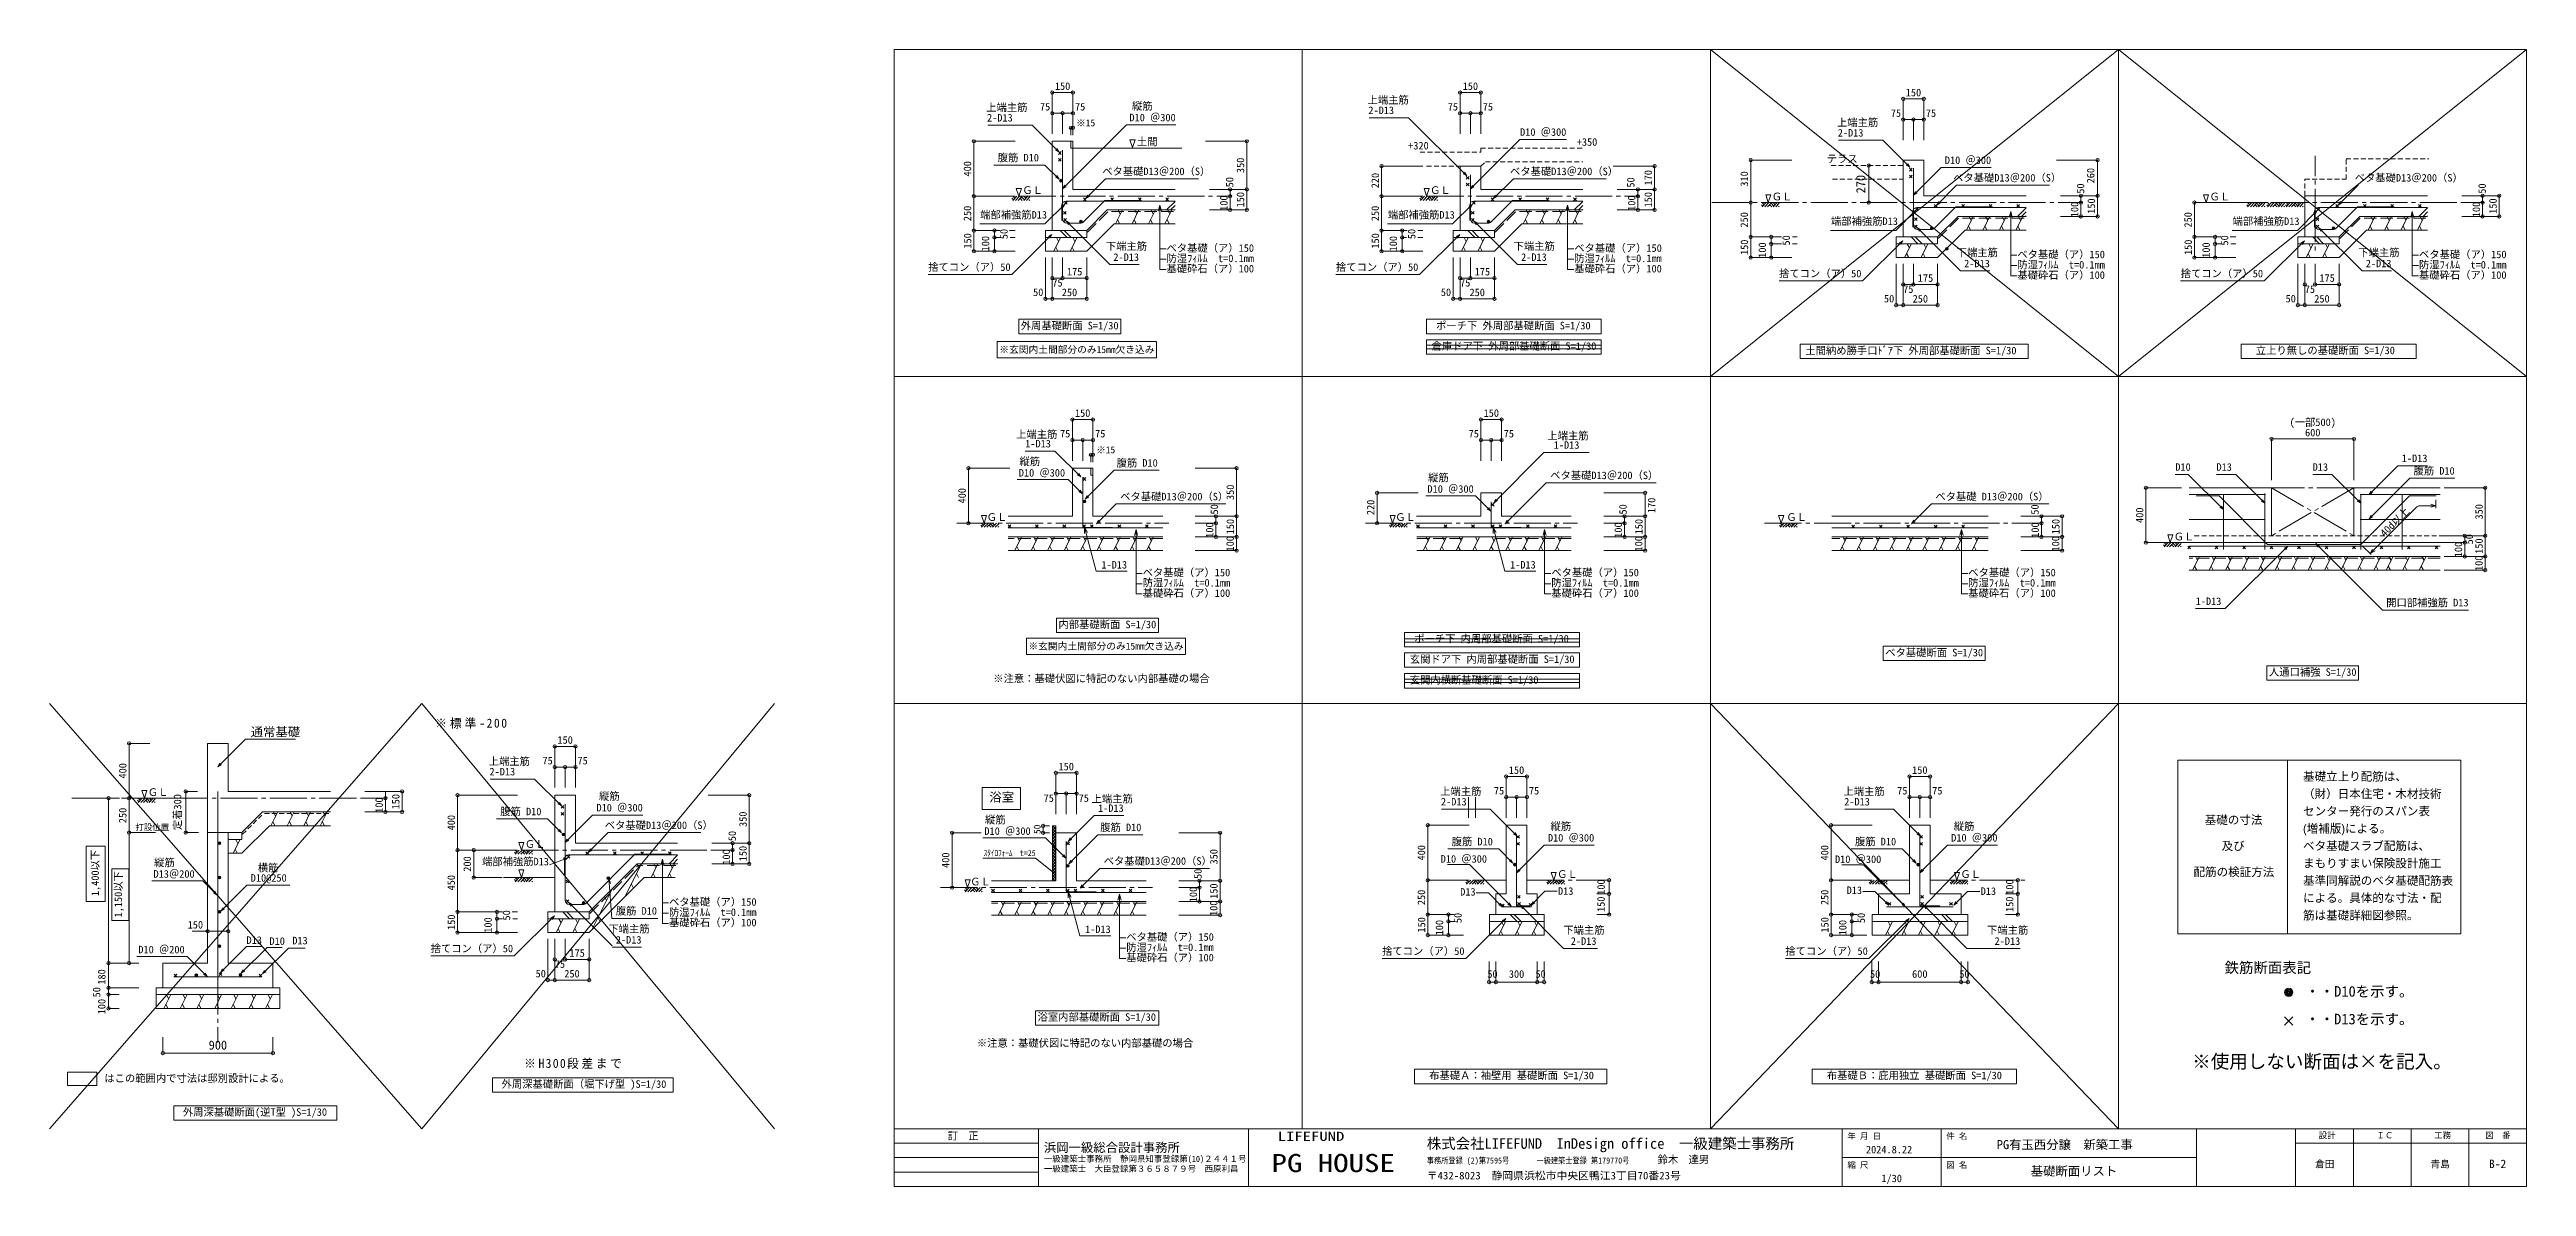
# Model space of a CAD drawing. Units: millimetres at full size, sheet at 1:30. Extents: x -300124 to 10055, y -4140 to 27542.
# Drawn here: x -12088 to 5940, y -4140 to 4140 of the extents above; entities that cross this region are included whole.
import ezdxf
from ezdxf.enums import TextEntityAlignment as Align

# ---------------------------------------------------------------- set-up
doc = ezdxf.new("R2010")
doc.units = ezdxf.units.MM
doc.header["$LTSCALE"] = 30
doc.header["$PDMODE"] = 32
doc.header["$PDSIZE"] = 24
for name, pattern in [('CHAIN1', [8, 5, -1, 1, -1]), ('CHAIN2', [12, 9, -1, 1, -1]), ('DASHED1', [1.8, 1.2, -0.6]), ('DASHED3', [4, 3, -1])]:
    doc.linetypes.add(name, pattern=pattern)
for name, color, linetype, lineweight in [('0-0_敷地線', 4, 'Continuous', 9), ('0-1_文字', 4, 'Continuous', 9), ('0-2_既存建物', 4, 'Continuous', 9), ('F-A_Layer250', 4, 'Continuous', 9), ('F-F_Layer255', 4, 'Continuous', 9)]:
    doc.layers.add(name, color=color, linetype=linetype, lineweight=lineweight)
doc.styles.add('ＭＳ ゴシック', font='')
doc.styles.add('ＭＳ Ｐゴシック', font='')
doc.styles.get('ＭＳ ゴシック').set_extended_font_data('MS Gothic')
doc.styles.get('ＭＳ Ｐゴシック').set_extended_font_data('MS PGothic')

msp = doc.modelspace()

# ---------------------------------------------------------------- texts
at = {"layer": '0-0_敷地線'}
for s, height, style, p in [('150', 54.99, 'ＭＳ ゴシック', (-4770.79, 3829.34)), ('上端主筋', 54.99, 'ＭＳ ゴシック', (-2495.15, 3728.75)), ('150', 54.99, 'ＭＳ ゴシック', (-1802.9, 3829.34)), ('150', 54.99, 'ＭＳ ゴシック', (1422.23, 3782.84)), ('上端主筋', 54.99, 'ＭＳ ゴシック', (-5270.68, 3674.37)), ('2-D13', 54.99, 'ＭＳ ゴシック', (-5265.03, 3599.07)), ('75', 54.99, 'ＭＳ ゴシック', (-4879.54, 3679.34)), ('75', 54.99, 'ＭＳ ゴシック', (-4624.54, 3679.34)), ('D10 ＠300', 54.99, 'ＭＳ ゴシック', (-4228.32, 3600.7)), ('縦筋', 54.99, 'ＭＳ ゴシック', (-4209.33, 3684.69)), ('2-D13', 54.99, 'ＭＳ ゴシック', (-2489.49, 3653.45)), ('75', 54.99, 'ＭＳ ゴシック', (-1911.65, 3679.34)), ('75', 54.99, 'ＭＳ ゴシック', (-1656.65, 3679.34)), ('上端主筋', 54.99, 'ＭＳ ゴシック', (921.66, 3564.68)), ('75', 54.99, 'ＭＳ ゴシック', (1313.48, 3632.84)), ('75', 54.99, 'ＭＳ ゴシック', (1568.48, 3632.84)), ('土間', 54.99, 'ＭＳ ゴシック', (-4173.59, 3425.59)), ('+320', 54.99, 'ＭＳ ゴシック', (-2199.67, 3395.71)), ('D10 ＠300', 54.99, 'ＭＳ ゴシック', (-1385.04, 3495.11)), ('+350', 54.99, 'ＭＳ ゴシック', (-972.45, 3422.68)), ('2-D13', 54.99, 'ＭＳ ゴシック', (927.32, 3489.38)), ('腹筋 D10', 54.99, 'ＭＳ ゴシック', (-5186.62, 3308.62)), ('ベタ基礎D13＠200（S）', 54.99, 'ＭＳ ゴシック', (-4426.43, 3208.48)), ('ベタ基礎D13＠200（S）', 54.99, 'ＭＳ ゴシック', (-1458.54, 3208.48)), ('テラス', 54.99, 'ＭＳ ゴシック', (847.21, 3300.01)), ('D10 ＠300', 54.99, 'ＭＳ ゴシック', (1706.74, 3289.85)), ('ＧＬ', 54.99, 'ＭＳ ゴシック', (-5008.04, 3071.34)), ('ＧＬ', 54.99, 'ＭＳ ゴシック', (-2040.15, 3071.34)), ('ＧＬ', 54.99, 'ＭＳ ゴシック', (446.48, 3024.84)), ('ベタ基礎D13＠200（S）', 54.99, 'ＭＳ ゴシック', (1766.59, 3161.98)), ('端部補強筋D13', 54.99, 'ＭＳ ゴシック', (-5315.2, 2892.27)), ('端部補強筋D13', 54.99, 'ＭＳ ゴシック', (-2347.31, 2892.27)), ('端部補強筋D13', 54.99, 'ＭＳ ゴシック', (877.82, 2845.77)), ('下端主筋', 54.99, 'ＭＳ ゴシック', (-4400.22, 2663.74)), ('ベタ基礎（ア）150', 54.99, 'ＭＳ ゴシック', (-3958.56, 2650.12)), ('下端主筋', 54.99, 'ＭＳ ゴシック', (-1432.32, 2663.74)), ('ベタ基礎（ア）150', 54.99, 'ＭＳ ゴシック', (-990.66, 2650.12)), ('捨てコン（ア）50', 54.99, 'ＭＳ ゴシック', (-5693.25, 2511.2)), ('175', 54.99, 'ＭＳ ゴシック', (-4683.29, 2478.34)), ('2-D13', 54.99, 'ＭＳ ゴシック', (-4345.62, 2584.15)), ('基礎砕石（ア）100', 54.99, 'ＭＳ ゴシック', (-3958.56, 2500.12)), ('防湿ﾌｨﾙﾑ\u3000t=0.1mm', 54.99, 'ＭＳ ゴシック', (-3958.56, 2575.12)), ('捨てコン（ア）50', 54.99, 'ＭＳ ゴシック', (-2725.36, 2511.2)), ('175', 54.99, 'ＭＳ ゴシック', (-1715.4, 2478.34)), ('2-D13', 54.99, 'ＭＳ ゴシック', (-1377.73, 2584.15)), ('基礎砕石（ア）100', 54.99, 'ＭＳ ゴシック', (-990.66, 2500.12)), ('防湿ﾌｨﾙﾑ\u3000t=0.1mm', 54.99, 'ＭＳ ゴシック', (-990.66, 2575.12)), ('捨てコン（ア）50', 54.99, 'ＭＳ ゴシック', (499.78, 2464.7)), ('下端主筋', 54.99, 'ＭＳ ゴシック', (1792.81, 2617.24)), ('2-D13', 54.99, 'ＭＳ ゴシック', (1847.4, 2537.65)), ('基礎砕石（ア）100', 54.99, 'ＭＳ ゴシック', (2234.47, 2453.62)), ('ベタ基礎（ア）150', 54.99, 'ＭＳ ゴシック', (2234.47, 2603.62)), ('防湿ﾌｨﾙﾑ\u3000t=0.1mm', 54.99, 'ＭＳ ゴシック', (2234.47, 2528.62)), ('50', 54.99, 'ＭＳ ゴシック', (-4929.54, 2328.34)), ('75', 54.99, 'ＭＳ ゴシック', (-4789.54, 2397.34)), ('250', 54.99, 'ＭＳ ゴシック', (-4720.79, 2327.34)), ('50', 54.99, 'ＭＳ ゴシック', (-1961.65, 2328.34)), ('75', 54.99, 'ＭＳ ゴシック', (-1821.65, 2397.34)), ('250', 54.99, 'ＭＳ ゴシック', (-1752.9, 2327.34)), ('50', 54.99, 'ＭＳ ゴシック', (1263.48, 2281.84)), ('75', 54.99, 'ＭＳ ゴシック', (1403.48, 2350.84)), ('250', 54.99, 'ＭＳ ゴシック', (1472.23, 2280.84)), ('175', 54.99, 'ＭＳ ゴシック', (1509.73, 2431.84)), ('外周基礎断面 S=1/30', 54.99, 'ＭＳ ゴシック', (-5019.28, 2085.34)), ('ポーチ下 外周部基礎断面 S=1/30', 54.99, 'ＭＳ ゴシック', (-1995.95, 2085.34)), ('倉庫ドア下 外周部基礎断面 S=1/30', 54.99, 'ＭＳ ゴシック', (-2029.19, 1936.34)), ('土間納め勝手口ﾄﾞｱ下 外周部基礎断面 S=1/30', 54.99, 'ＭＳ ゴシック', (691.48, 1903.8)), ('立上り無しの基礎断面 S=1/30', 54.99, 'ＭＳ ゴシック', (3970.28, 1904.96)), ('150', 54.99, 'ＭＳ ゴシック', (-4624.8, 1448.46)), ('150', 54.99, 'ＭＳ ゴシック', (-1650.65, 1448.46)), ('(一部500)', 54.99, 'ＭＳ ゴシック', (4215.93, 1381.65)), ('上端主筋', 54.99, 'ＭＳ ゴシック', (-5052.89, 1293.49)), ('1-D13', 54.99, 'ＭＳ ゴシック', (-4986.82, 1225.89)), ('75', 54.99, 'ＭＳ ゴシック', (-4733.55, 1298.46)), ('75', 54.99, 'ＭＳ ゴシック', (-4478.55, 1298.46)), ('75', 54.99, 'ＭＳ ゴシック', (-1759.4, 1298.46)), ('75', 54.99, 'ＭＳ ゴシック', (-1504.4, 1298.46)), ('上端主筋', 54.99, 'ＭＳ ゴシック', (-1186.4, 1283.63)), ('1-D13', 54.99, 'ＭＳ ゴシック', (-1139.97, 1216.03)), ('600', 54.99, 'ＭＳ ゴシック', (4328.43, 1306.65)), ('D10 ＠300', 54.99, 'ＭＳ ゴシック', (-5033.35, 1013.55)), ('縦筋', 54.99, 'ＭＳ ゴシック', (-5028.57, 1096.24)), ('腹筋 D10', 54.99, 'ＭＳ ゴシック', (-4321.76, 1085.4)), ('D10', 54.99, 'ＭＳ ゴシック', (3383.92, 1055.48)), ('D13', 54.99, 'ＭＳ ゴシック', (3683.92, 1055.48)), ('D13', 54.99, 'ＭＳ ゴシック', (4383.92, 1055.48)), ('1-D13', 54.99, 'ＭＳ ゴシック', (5032.43, 1118.91)), ('腹筋 D10', 54.99, 'ＭＳ ゴシック', (5117.93, 1027.51)), ('ベタ基礎D13＠200（S）', 54.99, 'ＭＳ ゴシック', (-4296.03, 840.41)), ('D10 ＠300', 54.99, 'ＭＳ ゴシック', (-2059.2, 895.63)), ('縦筋', 54.99, 'ＭＳ ゴシック', (-2054.42, 978.31)), ('ベタ基礎D13＠200（S）', 54.99, 'ＭＳ ゴシック', (-1165.79, 994.75)), ('ベタ基礎 D13＠200（S）', 54.99, 'ＭＳ ゴシック', (1637.58, 840.41)), ('ＧＬ', 54.99, 'ＭＳ ゴシック', (-5268.03, 690.46)), ('ＧＬ', 54.99, 'ＭＳ ゴシック', (-2293.89, 690.46)), ('ＧＬ', 54.99, 'ＭＳ ゴシック', (552.71, 690.46)), ('ＧＬ', 54.99, 'ＭＳ ゴシック', (3372.49, 548.65)), ('1-D13', 54.99, 'ＭＳ ゴシック', (-4432.14, 343.61)), ('ベタ基礎（ア）150', 54.99, 'ＭＳ ゴシック', (-4131.88, 287.45)), ('1-D13', 54.99, 'ＭＳ ゴシック', (-1457.99, 343.61)), ('ベタ基礎（ア）150', 54.99, 'ＭＳ ゴシック', (-1157.73, 287.45)), ('ベタ基礎（ア）150', 54.99, 'ＭＳ ゴシック', (1876.74, 287.45)), ('基礎砕石（ア）100', 54.99, 'ＭＳ ゴシック', (-4131.88, 137.45)), ('防湿ﾌｨﾙﾑ\u3000t=0.1mm', 54.99, 'ＭＳ ゴシック', (-4131.88, 212.45)), ('基礎砕石（ア）100', 54.99, 'ＭＳ ゴシック', (-1157.73, 137.45)), ('防湿ﾌｨﾙﾑ\u3000t=0.1mm', 54.99, 'ＭＳ ゴシック', (-1157.73, 212.45)), ('基礎砕石（ア）100', 54.99, 'ＭＳ ゴシック', (1876.74, 137.45)), ('防湿ﾌｨﾙﾑ\u3000t=0.1mm', 54.99, 'ＭＳ ゴシック', (1876.74, 212.45)), ('1-D13', 54.99, 'ＭＳ ゴシック', (3532.18, 78.15)), ('開口部補強筋 D13', 54.99, 'ＭＳ ゴシック', (4919.02, 68.15)), ('内部基礎断面 S=1/30', 54.99, 'ＭＳ ゴシック', (-4744.86, -91.02)), ('ポーチ下 内周部基礎断面 S=1/30', 54.99, 'ＭＳ ゴシック', (-2154.59, -194.8)), ('玄関ドア下 内周部基礎断面 S=1/30', 54.99, 'ＭＳ ゴシック', (-2187.83, -343.79)), ('ベタ基礎断面 S=1/30', 54.99, 'ＭＳ ゴシック', (1272.91, -295.54)), ('人通口補強 S=1/30', 54.99, 'ＭＳ ゴシック', (4065.93, -437.35)), ('※注意：基礎伏図に特記のない内部基礎の場合', 54.99, 'ＭＳ ゴシック', (-5219.6, -484.69)), ('玄関内横断基礎断面 S=1/30', 54.99, 'ＭＳ ゴシック', (-2187.83, -494.89)), ('通常基礎', 65.98, 'ＭＳ ゴシック', (-10624, -881.85)), ('150', 54.99, 'ＭＳ ゴシック', (-8391.75, -932.43)), ('上端主筋', 54.99, 'ＭＳ ゴシック', (-8891.64, -1087.39)), ('75', 54.99, 'ＭＳ ゴシック', (-8500.5, -1082.43)), ('75', 54.99, 'ＭＳ ゴシック', (-8245.5, -1082.43)), ('150', 54.99, 'ＭＳ ゴシック', (-4744.27, -1125.57)), ('150', 54.99, 'ＭＳ ゴシック', (-1466.81, -1151.53)), ('150', 54.99, 'ＭＳ ゴシック', (1468.4, -1151.53)), ('ＧＬ', 54.99, 'ＭＳ ゴシック', (-11373.31, -1312.74)), ('2-D13', 54.99, 'ＭＳ ゴシック', (-8885.98, -1162.7)), ('縦筋', 54.99, 'ＭＳ ゴシック', (-8088.25, -1341.42)), ('上端主筋', 54.99, 'ＭＳ ゴシック', (-1966.7, -1306.5)), ('75', 54.99, 'ＭＳ ゴシック', (-1575.56, -1301.53)), ('75', 54.99, 'ＭＳ ゴシック', (-1320.56, -1301.53)), ('上端主筋', 54.99, 'ＭＳ ゴシック', (968.51, -1306.5)), ('75', 54.99, 'ＭＳ ゴシック', (1359.65, -1301.53)), ('75', 54.99, 'ＭＳ ゴシック', (1614.65, -1301.53)), ('基礎立上り配筋は、', 61.58, 'ＭＳ Ｐゴシック', (4313.87, -1203.58)), ('（財）日本住宅・木材技術', 61.58, 'ＭＳ Ｐゴシック', (4313.87, -1329.97)), ('腹筋 D10', 54.99, 'ＭＳ ゴシック', (-8807.58, -1453.15)), ('D10 ＠300', 54.99, 'ＭＳ ゴシック', (-8107.24, -1425.41)), ('縦筋', 54.99, 'ＭＳ ゴシック', (-5279.32, -1512.9)), ('浴室', 65.98, 'ＭＳ ゴシック', (-5247.9, -1357.54)), ('75', 54.99, 'ＭＳ ゴシック', (-4853.02, -1355.77)), ('75', 54.99, 'ＭＳ ゴシック', (-4598.02, -1355.77)), ('上端主筋', 54.99, 'ＭＳ ゴシック', (-4503.68, -1360.74)), ('1-D13', 54.99, 'ＭＳ ゴシック', (-4457.25, -1428.34)), ('2-D13', 54.99, 'ＭＳ ゴシック', (-1961.05, -1381.8)), ('2-D13', 54.99, 'ＭＳ ゴシック', (974.17, -1381.8)), ('基礎の寸法', 61.58, 'ＭＳ Ｐゴシック', (3598.12, -1519.55)), ('センター発行のスパン表', 61.58, 'ＭＳ Ｐゴシック', (4313.87, -1456.36)), ('打設位置', 43.99, 'ＭＳ ゴシック', (-11463.51, -1559.29)), ('ＧＬ', 54.99, 'ＭＳ ゴシック', (-8629, -1690.43)), ('ベタ基礎D13＠200（S）', 54.99, 'ＭＳ ゴシック', (-8047.39, -1553.29)), ('D10 ＠300', 54.99, 'ＭＳ ゴシック', (-5284.11, -1595.58)), ('腹筋 D10', 54.99, 'ＭＳ ゴシック', (-4441.23, -1568.83)), ('腹筋 D10', 54.99, 'ＭＳ ゴシック', (-1882.64, -1672.25)), ('D10 ＠300', 54.99, 'ＭＳ ゴシック', (-1182.31, -1644.52)), ('縦筋', 54.99, 'ＭＳ ゴシック', (-1163.32, -1560.53)), ('腹筋 D10', 54.99, 'ＭＳ ゴシック', (1052.57, -1672.25)), ('D10 ＠300', 54.99, 'ＭＳ ゴシック', (1752.9, -1644.52)), ('縦筋', 54.99, 'ＭＳ ゴシック', (1771.89, -1560.53)), ('及び', 61.58, 'ＭＳ Ｐゴシック', (3721.5, -1709.13)), ('ベタ基礎スラブ配筋は、', 61.58, 'ＭＳ Ｐゴシック', (4313.87, -1709.13)), ('(増補版)による。', 61.58, 'ＭＳ Ｐゴシック', (4313.87, -1582.75)), ('縦筋', 54.99, 'ＭＳ ゴシック', (-11326.72, -1825.12)), ('横筋', 54.99, 'ＭＳ ゴシック', (-10572.37, -1862.83)), ('端部補強筋D13', 54.99, 'ＭＳ ゴシック', (-8940.56, -1817.64)), ('ベタ基礎D13＠200（S）', 54.99, 'ＭＳ ゴシック', (-4415.51, -1813.82)), ('D10 ＠300', 54.99, 'ＭＳ ゴシック', (-1962.58, -1798.32)), ('D10 ＠300', 54.99, 'ＭＳ ゴシック', (907.29, -1800.91)), ('まもりすまい保険設計施工', 61.58, 'ＭＳ Ｐゴシック', (4313.87, -1835.52)), ('D13＠200', 54.99, 'ＭＳ ゴシック', (-11331.51, -1907.8)), ('D10@250', 54.99, 'ＭＳ ゴシック', (-10623.91, -1936.77)), ('ＧＬ', 54.99, 'ＭＳ ゴシック', (-5387.51, -1963.77)), ('D13', 54.99, 'ＭＳ ゴシック', (-1820.72, -2037.88)), ('D13', 54.99, 'ＭＳ ゴシック', (-1108.66, -2032.38)), ('ＧＬ', 54.99, 'ＭＳ ゴシック', (-1115.47, -1909.53)), ('D13', 54.99, 'ＭＳ ゴシック', (991.88, -2026.24)), ('ＧＬ', 54.99, 'ＭＳ ゴシック', (1819.74, -1909.53)), ('D13', 54.99, 'ＭＳ ゴシック', (1967.5, -2032.98)), ('配筋の検証方法', 61.58, 'ＭＳ Ｐゴシック', (3516.75, -1898.72)), ('基準同解説のベタ基礎配筋表', 61.58, 'ＭＳ Ｐゴシック', (4313.87, -1961.91)), ('腹筋 D10', 54.99, 'ＭＳ ゴシック', (-7966.67, -2177.24)), ('ベタ基礎（ア）150', 54.99, 'ＭＳ ゴシック', (-7579.51, -2111.64)), ('防湿ﾌｨﾙﾑ\u3000t=0.1mm', 54.99, 'ＭＳ ゴシック', (-7579.51, -2186.64)), ('筋は基礎詳細図参照。', 61.58, 'ＭＳ Ｐゴシック', (4313.87, -2214.69)), ('による。具体的な寸法・配', 61.58, 'ＭＳ Ｐゴシック', (4313.87, -2088.3)), ('150', 54.99, 'ＭＳ ゴシック', (-11083, -2277.74)), ('D13', 54.99, 'ＭＳ ゴシック', (-10654.64, -2389.84)), ('D10', 54.99, 'ＭＳ ゴシック', (-10487.58, -2397.03)), ('D13', 54.99, 'ＭＳ ゴシック', (-10321.3, -2393.34)), ('下端主筋', 54.99, 'ＭＳ ゴシック', (-8021.17, -2308.02)), ('2-D13', 54.99, 'ＭＳ ゴシック', (-7966.58, -2387.62)), ('基礎砕石（ア）100', 54.99, 'ＭＳ ゴシック', (-7579.51, -2261.64)), ('1-D13', 54.99, 'ＭＳ ゴシック', (-4551.62, -2310.61)), ('ベタ基礎（ア）150', 54.99, 'ＭＳ ゴシック', (-4251.35, -2366.78)), ('下端主筋', 54.99, 'ＭＳ ゴシック', (-1070.28, -2317.13)), ('2-D13', 54.99, 'ＭＳ ゴシック', (-1015.68, -2396.72)), ('下端主筋', 54.99, 'ＭＳ ゴシック', (2013.97, -2317.13)), ('2-D13', 54.99, 'ＭＳ ゴシック', (2068.57, -2396.72)), ('D10 ＠200', 54.99, 'ＭＳ ゴシック', (-11441.75, -2458.47)), ('捨てコン（ア）50', 54.99, 'ＭＳ ゴシック', (-9314.2, -2450.56)), ('75', 54.99, 'ＭＳ ゴシック', (-8410.5, -2564.43)), ('175', 54.99, 'ＭＳ ゴシック', (-8304.25, -2483.43)), ('基礎砕石（ア）100', 54.99, 'ＭＳ ゴシック', (-4251.35, -2516.78)), ('防湿ﾌｨﾙﾑ\u3000t=0.1mm', 54.99, 'ＭＳ ゴシック', (-4251.35, -2441.78)), ('捨てコン（ア）50', 54.99, 'ＭＳ ゴシック', (-2389.27, -2469.67)), ('捨てコン（ア）50', 54.99, 'ＭＳ ゴシック', (545.94, -2469.67)), ('鉄筋断面表記', 76.98, 'ＭＳ ゴシック', (3742.56, -2607.79)), ('50', 54.99, 'ＭＳ ゴシック', (-8550.5, -2633.43)), ('250', 54.99, 'ＭＳ ゴシック', (-8341.75, -2634.43)), ('50', 54.99, 'ＭＳ ゴシック', (-1623.06, -2636.53)), ('300', 54.99, 'ＭＳ ゴシック', (-1466.81, -2636.53)), ('50', 54.99, 'ＭＳ ゴシック', (-1273.06, -2636.53)), ('50', 54.99, 'ＭＳ ゴシック', (1162.15, -2636.53)), ('600', 54.99, 'ＭＳ ゴシック', (1468.4, -2636.53)), ('50', 54.99, 'ＭＳ ゴシック', (1812.15, -2636.53)), ('・・D10を示す。', 76.98, 'ＭＳ ゴシック', (4330.27, -2780.64)), ('浴室内部基礎断面 S=1/30', 54.99, 'ＭＳ ゴシック', (-4896.9, -2949.77)), ('・・D13を示す。', 76.98, 'ＭＳ ゴシック', (4330.27, -2982.3)), ('※注意：基礎伏図に特記のない内部基礎の場合', 54.99, 'ＭＳ ゴシック', (-5339.08, -3138.92)), ('900', 65.98, 'ＭＳ ゴシック', (-10930.32, -3163.04)), ('※使用しない断面は×を記入。', 98.97, 'ＭＳ ゴシック', (3506.68, -3308.74)), ('はこの範囲内で寸法は邸別設計による。', 54.99, 'ＭＳ ゴシック', (-11689.35, -3395.72)), ('外周深基礎断面（堀下げ型 )S=1/30', 54.99, 'ＭＳ ゴシック', (-8798.15, -3437.96)), ('布基礎Ａ：袖壁用 基礎断面 S=1/30', 54.99, 'ＭＳ ゴシック', (-2046.84, -3375.06)), ('布基礎Ｂ：庇用独立 基礎断面 S=1/30', 54.99, 'ＭＳ ゴシック', (847.71, -3375.06)), ('外周深基礎断面(逆T型 )S=1/30', 54.99, 'ＭＳ ゴシック', (-11117.65, -3641.82))]:
    msp.add_text(s, height=height, dxfattribs=dict(at, style=style)).set_placement(p, align=Align.BOTTOM_LEFT)
at = {"layer": '0-0_敷地線', "color": 3, "style": 'ＭＳ ゴシック'}
for s, p in [('※', (-4616.31, 3564.03)), ('15', (-4546.38, 3565.43)), ('※玄関内土間部分のみ15mm欠き込み', (-5175.31, 1914.64)), ('※', (-4470.32, 1183.15)), ('15', (-4400.38, 1184.55)), ('※玄関内土間部分のみ15mm欠き込み', (-4963.22, -245.39))]:
    msp.add_text(s, height=50.59, dxfattribs=at).set_placement(p, align=Align.BOTTOM_LEFT)
at = {"layer": '0-0_敷地線', "style": 'ＭＳ ゴシック'}
for s, height, rotation, p in [('400', 54.99, 90, (-5363.54, 3215.09)), ('350', 54.99, 90, (-3376.34, 3240.09)), ('170', 54.99, 90, (-408.45, 3150.09)), ('310', 54.99, 90, (290.47, 3141.49)), ('260', 54.99, 90, (2812.11, 3165.24)), ('100', 54.99, 90, (-3497.7, 2965.09)), ('50', 54.99, 90, (-3455.09, 3136.47)), ('150', 54.99, 90, (-3376.34, 2990.09)), ('220', 54.99, 90, (-2395.65, 3129.32)), ('50', 54.99, 90, (-535.66, 3134.42)), ('100', 54.99, 90, (-529.8, 2965.09)), ('150', 54.99, 90, (-408.45, 2990.09)), ('270', 65.98, 90, (1147.33, 3092.34)), ('50', 54.99, 90, (2737.94, 3089.97)), ('250', 54.99, 90, (-5363.54, 2890.09)), ('250', 54.99, 90, (-2395.65, 2890.09)), ('250', 54.99, 90, (290.47, 2843.59)), ('100', 54.99, 90, (2695.33, 2918.59)), ('150', 54.99, 90, (2816.68, 2943.59)), ('150', 54.99, 90, (-5362.54, 2690.09)), ('100', 54.99, 90, (-5232.19, 2669.73)), ('50', 54.99, 90, (-5097.98, 2758.84)), ('150', 54.99, 90, (-2394.65, 2690.09)), ('100', 54.99, 90, (-2264.3, 2669.73)), ('50', 54.99, 90, (-2130.09, 2758.84)), ('150', 54.99, 90, (291.47, 2643.59)), ('100', 54.99, 90, (421.83, 2623.23)), ('50', 54.99, 90, (595.27, 2712.34)), ('400', 54.99, 90, (-5402.86, 834.21)), ('350', 54.99, 90, (-3450.86, 859.21)), ('50', 54.99, 90, (-3566.43, 753.72)), ('220', 54.99, 90, (-2428.71, 749.25)), ('50', 54.99, 90, (-592.28, 753.72)), ('170', 54.99, 90, (-384, 763.96)), ('50', 54.99, 90, (2405.82, 752.3)), ('400', 54.99, 90, (3167.99, 692.4)), ('40d以上', 54.99, 45, (4919.67, 575.62)), ('350', 54.99, 90, (5638.36, 717.4)), ('100', 54.99, 90, (-3600.86, 584.21)), ('100', 54.99, 90, (-3451.86, 484.21)), ('150', 54.99, 90, (-3450.86, 609.21)), ('100', 54.99, 90, (-626.71, 584.21)), ('100', 54.99, 90, (-477.71, 484.21)), ('150', 54.99, 90, (-476.71, 609.21)), ('100', 54.99, 90, (2407.75, 584.21)), ('100', 54.99, 90, (2556.75, 484.21)), ('150', 54.99, 90, (2557.75, 609.21)), ('100', 54.99, 90, (5488.36, 442.4)), ('50', 54.99, 90, (5567.36, 536.15)), ('150', 54.99, 90, (5638.36, 467.4)), ('100', 54.99, 90, (5637.36, 342.4)), ('400', 54.99, 90, (-11511.82, -1168.99)), ('250', 54.99, 90, (-11511.82, -1493.99)), ('定着300', 54.99, 90, (-11113.19, -1544.8)), ('100', 54.99, 90, (-9645.97, -1418.99)), ('150', 54.99, 90, (-9524.62, -1393.99)), ('400', 54.99, 90, (-9120.94, -1546.68)), ('350', 54.99, 90, (-6997.3, -1521.68)), ('50', 54.99, 90, (-7076.04, -1625.29)), ('1,400以下', 54.99, 90, (-11712.68, -2025.24)), ('100', 54.99, 90, (-7118.65, -1796.68)), ('150', 54.99, 90, (-6997.3, -1771.68)), ('400', 54.99, 90, (-5522.33, -1820.02)), ('350', 54.99, 90, (-3570.33, -1795.02)), ('400', 54.99, 90, (-2059.56, -1765.78)), ('400', 54.99, 90, (875.65, -1765.78)), ('1,150以下', 54.99, 90, (-11543.97, -2180.65)), ('100', 54.99, 90, (-3720.33, -2070.02)), ('50', 54.99, 90, (-3685.9, -1900.5)), ('150', 54.99, 90, (-3570.33, -2045.02)), ('250', 54.99, 90, (-2059.56, -2090.78)), ('100', 54.99, 90, (-751.89, -2015.78)), ('250', 54.99, 90, (875.65, -2090.78)), ('100', 54.99, 90, (2222.03, -2015.78)), ('50', 54.99, 90, (-8718.94, -2202.93)), ('100', 54.99, 90, (-3571.33, -2170.02)), ('50', 54.99, 90, (-1794, -2222.03)), ('150', 54.99, 90, (-751.89, -2140.78)), ('50', 54.99, 90, (1141.21, -2222.03)), ('150', 54.99, 90, (2222.03, -2140.78)), ('150', 54.99, 90, (-9119.94, -2271.68)), ('100', 54.99, 90, (-8853.15, -2292.04)), ('150', 54.99, 90, (-2058.56, -2290.78)), ('100', 54.99, 90, (-1928.21, -2311.14)), ('150', 54.99, 90, (876.65, -2290.78)), ('100', 54.99, 90, (1007, -2311.14)), ('50', 54.99, 90, (-11701.98, -2762.74)), ('180', 54.99, 90, (-11664.72, -2670.24)), ('100', 54.99, 90, (-11664.72, -2886.09))]:
    msp.add_text(s, height=height, rotation=rotation, dxfattribs=at).set_placement(p, align=Align.BOTTOM_LEFT)
at = {"layer": '0-0_敷地線', "color": 6, "style": 'ＭＳ ゴシック'}
msp.add_text('50', height=50.59, rotation=90, dxfattribs=at).set_placement((-4859.55, -1573.27), align=Align.BOTTOM_LEFT)
at = {"layer": '0-0_敷地線', "color": 3, "style": 'ＭＳ ゴシック'}
for s, p in [('200', (-9003.91, -1847.49)), ('450', (-9120.94, -1983.88))]:
    msp.add_text(s, height=54.99, rotation=90, dxfattribs=at).set_placement(p, align=Align.BOTTOM_LEFT)
at = {"layer": '0-0_敷地線', "color": 6, "style": 'ＭＳ ゴシック', "width": 0.85}
msp.add_text('ｽﾀｲﾛﾌｫｰﾑ\u3000t=25', height=43.99, dxfattribs=at).set_placement((-5288.9, -1746.91), align=Align.BOTTOM_LEFT)
at = {"layer": '0-0_敷地線', "color": 3, "insert": (-9281.28, -806.09), "char_height": 65.98, "attachment_point": 7, "style": 'ＭＳ ゴシック'}
msp.add_mtext('\\T1.25;\\W0.95;※標準-200', dxfattribs=at)
at = {"layer": '0-0_敷地線', "insert": (-8633.95, -3283.58), "char_height": 65.98, "attachment_point": 7, "style": 'ＭＳ ゴシック'}
msp.add_mtext('\\T1.22;\\W0.95;※H300段差まで', dxfattribs=at)
at = {"layer": '0-1_文字', "style": 'ＭＳ ゴシック'}
for s, p in [('ＧＬ', (3632.66, 3024.84)), ('ベタ基礎D13＠200（S）', (4689.75, 3161.98)), ('端部補強筋D13', (3800.98, 2845.77)), ('捨てコン（ア）50', (3422.93, 2464.7)), ('下端主筋', (4715.96, 2617.24)), ('2-D13', (4770.56, 2537.65)), ('基礎砕石（ア）100', (5157.62, 2453.62)), ('ベタ基礎（ア）150', (5157.62, 2603.62)), ('防湿ﾌｨﾙﾑ\u3000t=0.1mm', (5157.62, 2528.62)), ('50', (4186.64, 2281.84)), ('75', (4326.64, 2350.84)), ('250', (4395.39, 2280.84)), ('175', (4432.89, 2431.84))]:
    msp.add_text(s, height=54.99, dxfattribs=at).set_placement(p, align=Align.BOTTOM_LEFT)
for s, p in [('50', (5661.09, 3089.97)), ('250', (3520.56, 2843.59)), ('100', (5618.48, 2918.59)), ('150', (5739.84, 2943.59)), ('150', (3521.56, 2643.59)), ('100', (3651.91, 2623.23)), ('50', (3786.12, 2712.34))]:
    msp.add_text(s, height=54.99, rotation=90, dxfattribs=at).set_placement(p, align=Align.BOTTOM_LEFT)
at = {"layer": 'F-A_Layer250', "style": 'ＭＳ ゴシック'}
for s, height, width, p in [('LIFEFUND', 65.98, 1.35, (-3148.88, -3827.34)), ('PG HOUSE', 132, 1.25, (-3194.02, -4074.83))]:
    msp.add_text(s, height=height, dxfattribs=dict(at, width=width)).set_placement(p, align=Align.BOTTOM_LEFT)
for s, p in [('PG有玉西分譲\u3000新築工事', (2084.72, -3887.69)), ('基礎断面リスト', (2331.75, -4080))]:
    msp.add_text(s, height=65.98, dxfattribs=at).set_placement(p, align=Align.BOTTOM_LEFT)
at = {"layer": 'F-F_Layer255', "style": 'ＭＳ ゴシック'}
for s, height, p in [('訂\u3000正', 54.99, (-5550.81, -3814.99)), ('株式会社LIFEFUND\u3000InDesign office\u3000一級建築士事務所', 76.98, (-2063.55, -3888.44)), ('年 月 日', 43.99, (997.33, -3808.41)), ('件 名', 43.99, (1717.33, -3808.41)), ('設計', 43.99, (4427.74, -3802.5)), ('ＩＣ', 43.99, (4847.74, -3802.5)), ('工務', 43.99, (5267.74, -3802.5)), ('図\u3000番', 43.99, (5640, -3802.5)), ('一級建築士事務所\u3000静岡県知事登録第(10)２４４１号', 43.99, (-4851.21, -3973.7)), ('浜岡一級総合設計事務所', 65.98, (-4851.21, -3908.42)), ('鈴木\u3000達男', 54.99, (-383.99, -3988.05)), ('縮 尺', 43.99, (997.33, -4018.41)), ('2024.8.22', 54.99, (1132.5, -3915)), ('図 名', 43.99, (1717.33, -4018.41)), ('倉田', 50.59, (4401, -4017)), ('青島', 50.59, (5241, -4017)), ('B-2', 61.58, (5667, -4024.5)), ('一級建築士\u3000大臣登録第３６５８７９号\u3000西原利昌', 43.99, (-4851.38, -4046.14)), ('1/30', 54.99, (1245, -4125))]:
    msp.add_text(s, height=height, dxfattribs=at).set_placement(p, align=Align.BOTTOM_LEFT)
for s, height, width, p in [('事務所登録 (2)第7595号', 43.99, 0.85, (-2064.21, -3985.89)), ('一級建築士登録 第179770号', 43.99, 0.85, (-1265.09, -3985.89)), ('〒432-8023\u3000静岡県浜松市中央区鴨江3丁目70番23号', 54.99, 1.05, (-2064.39, -4104.9))]:
    msp.add_text(s, height=height, dxfattribs=dict(at, width=width)).set_placement(p, align=Align.BOTTOM_LEFT)

# ---------------------------------------------------------------- linework, layer by layer
at = {"layer": '0-0_敷地線'}
for p, q in [((-4789.54, 3826.34), (-4789.54, 3676.34)), ((-4789.54, 3826.34), (-4639.54, 3826.34)), ((-4639.54, 3826.34), (-4639.54, 3676.34)), ((-1821.65, 3826.34), (-1821.65, 3676.34)), ((-1821.65, 3826.34), (-1671.65, 3826.34)), ((-1671.65, 3826.34), (-1671.65, 3676.34)), ((-4789.54, 3676.34), (-4789.54, 3526.34)), ((-4789.54, 3676.34), (-4714.54, 3676.34)), ((-4714.54, 3676.34), (-4714.54, 3526.34)), ((-4714.54, 3676.34), (-4639.54, 3676.34)), ((-4639.54, 3676.34), (-4639.54, 3526.34)), ((-2484.25, 3643.45), (-2196.92, 3643.45)), ((-1773.6, 3220.13), (-2196.92, 3643.45)), ((-1821.65, 3676.34), (-1821.65, 3526.34)), ((-1821.65, 3676.34), (-1746.65, 3676.34)), ((-1746.65, 3676.34), (-1746.65, 3526.34)), ((-1746.65, 3676.34), (-1671.65, 3676.34)), ((-1671.65, 3676.34), (-1671.65, 3526.34)), ((1403.48, 3779.84), (1403.48, 3629.84)), ((1403.48, 3779.84), (1553.48, 3779.84)), ((1403.48, 3629.84), (1403.48, 3479.84)), ((1403.48, 3629.84), (1478.48, 3629.84)), ((1478.48, 3629.84), (1478.48, 3479.84)), ((1478.48, 3629.84), (1553.48, 3629.84)), ((1553.48, 3779.84), (1553.48, 3629.84)), ((1553.48, 3629.84), (1553.48, 3479.84)), ((-5360.54, 3471.34), (-5210.54, 3471.34)), ((-5360.54, 3071.34), (-5360.54, 3471.34)), ((-5259.78, 3589.07), (-4937.12, 3589.07)), ((-5210.54, 3471.34), (-5060.54, 3471.34)), ((-4740.9, 3392.85), (-4937.12, 3589.07)), ((-4789.54, 3456.34), (-4789.54, 3471.34)), ((-4789.54, 3456.34), (-4789.54, 3471.34)), ((-4789.54, 3471.34), (-4639.54, 3471.34)), ((-4789.54, 3456.34), (-4789.54, 2821.34)), ((-4639.54, 3121.34), (-4639.54, 3471.34)), ((-4224.86, 3482.52), (-4187.53, 3482.52)), ((-4206.2, 3426.52), (-4224.86, 3482.52)), ((-4206.2, 3426.52), (-4187.53, 3482.52)), ((-3374.34, 3471.34), (-3674.34, 3471.34)), ((-3374.34, 3121.34), (-3374.34, 3471.34)), ((-1746.65, 3126.09), (-1387.63, 3485.11)), ((-1387.63, 3485.11), (-1047.54, 3485.11)), ((932.56, 3479.38), (1255.22, 3479.38)), ((1451.44, 3283.15), (1255.22, 3479.38)), ((-5214.62, 3298.62), (-4842.94, 3298.62)), ((-4740.9, 3196.58), (-4842.94, 3298.62)), ((-4724.54, 3396.34), (-4744.54, 3376.34)), ((-4724.54, 3376.34), (-4744.54, 3396.34)), ((-4724.54, 3326.34), (-4744.54, 3346.34)), ((-4724.54, 3346.34), (-4744.54, 3326.34)), ((-4714.54, 2906.34), (-4714.54, 3406.34)), ((-4639.54, 3421.34), (-3846.72, 3421.34)), ((-2392.65, 3291.34), (-2092.65, 3291.34)), ((-2392.65, 3071.34), (-2392.65, 3291.34)), ((-1821.65, 2821.34), (-1821.65, 3291.34)), ((-1821.65, 3291.34), (-1671.65, 3291.34)), ((-1671.65, 3121.34), (-1671.65, 3291.34)), ((-406.45, 3291.34), (-706.45, 3291.34)), ((-406.45, 3121.34), (-406.45, 3291.34)), ((293.47, 3334.84), (593.47, 3334.84)), ((293.47, 3024.84), (293.47, 3334.84)), ((1153.33, 3294.84), (1153.33, 3024.84)), ((1403.48, 2774.84), (1403.48, 3334.84)), ((1403.48, 3334.84), (1553.48, 3334.84)), ((1425.46, 3298.15), (1451.44, 3283.15)), ((1451.44, 3283.15), (1436.44, 3309.13)), ((1468.48, 3274.84), (1448.48, 3254.84)), ((1468.48, 3254.84), (1448.48, 3274.84)), ((1478.48, 2859.84), (1478.48, 3276.36)), ((1553.48, 3074.84), (1553.48, 3334.84)), ((1678.74, 3279.85), (2044.24, 3279.85)), ((2818.68, 3334.84), (2518.68, 3334.84)), ((2818.68, 3074.84), (2818.68, 3334.84)), ((-5360.54, 3071.34), (-5060.54, 3071.34)), ((-5360.54, 2821.34), (-5360.54, 3071.34)), ((-5078.04, 3041.34), (-5048.04, 3071.34)), ((-5063.04, 3056.34), (-5078.04, 3071.34)), ((-5058.04, 3041.34), (-5028.04, 3071.34)), ((-5051.71, 3127.34), (-5014.38, 3127.34)), ((-5033.04, 3071.34), (-5051.71, 3127.34)), ((-5038.04, 3041.34), (-5008.04, 3071.34)), ((-5033.04, 3071.34), (-5014.38, 3127.34)), ((-4993.04, 3046.34), (-5013.04, 3066.34)), ((-4998.04, 3041.34), (-4968.04, 3071.34)), ((-4983.04, 3056.34), (-4998.04, 3071.34)), ((-4978.04, 3041.34), (-4953.04, 3066.34)), ((-4714.54, 3126.09), (-4699.54, 3152.08)), ((-4688.56, 3141.09), (-4714.54, 3126.09)), ((-3895.54, 3121.34), (-4639.54, 3121.34)), ((-4545.78, 3054.08), (-4401.39, 3198.48)), ((-4545.78, 3054.08), (-4530.78, 3080.07)), ((-4519.8, 3069.08), (-4545.78, 3054.08)), ((-4401.39, 3198.48), (-3725.7, 3198.48)), ((-3374.34, 3121.34), (-3645.7, 3121.34)), ((-3495.7, 3071.34), (-3495.7, 3121.34)), ((-3495.7, 2971.34), (-3495.7, 3071.34)), ((-3374.34, 2971.34), (-3374.34, 3121.34)), ((-2392.65, 3071.34), (-2092.65, 3071.34)), ((-2392.65, 2821.34), (-2392.65, 3071.34)), ((-2110.15, 3041.34), (-2080.15, 3071.34)), ((-2095.15, 3056.34), (-2110.15, 3071.34)), ((-2090.15, 3041.34), (-2060.15, 3071.34)), ((-2083.82, 3127.34), (-2046.48, 3127.34)), ((-2065.15, 3071.34), (-2083.82, 3127.34)), ((-2070.15, 3041.34), (-2040.15, 3071.34)), ((-2065.15, 3071.34), (-2046.48, 3127.34)), ((-2025.15, 3046.34), (-2045.15, 3066.34)), ((-2030.15, 3041.34), (-2000.15, 3071.34)), ((-2015.15, 3056.34), (-2030.15, 3071.34)), ((-2010.15, 3041.34), (-1985.15, 3066.34)), ((-1756.65, 3216.34), (-1776.65, 3196.34)), ((-1756.65, 3196.34), (-1776.65, 3216.34)), ((-1756.65, 3146.34), (-1776.65, 3166.34)), ((-1756.65, 3166.34), (-1776.65, 3146.34)), ((-1746.65, 2906.34), (-1746.65, 3226.34)), ((-1746.65, 3126.09), (-1731.65, 3152.08)), ((-1720.67, 3141.09), (-1746.65, 3126.09)), ((-927.65, 3121.34), (-1671.65, 3121.34)), ((-1577.89, 3054.08), (-1433.5, 3198.48)), ((-1577.89, 3054.08), (-1562.89, 3080.07)), ((-1551.91, 3069.08), (-1577.89, 3054.08)), ((-1433.5, 3198.48), (-757.81, 3198.48)), ((-406.45, 3121.34), (-677.8, 3121.34)), ((-527.8, 3071.34), (-527.8, 3121.34)), ((-527.8, 2971.34), (-527.8, 3071.34)), ((-406.45, 2971.34), (-406.45, 3121.34)), ((402.82, 3080.84), (440.15, 3080.84)), ((421.48, 3024.84), (402.82, 3080.84)), ((421.48, 3024.84), (440.15, 3080.84)), ((1403.48, 3229.84), (1403.48, 3244.84)), ((1468.48, 3204.84), (1448.48, 3224.84)), ((1468.48, 3224.84), (1448.48, 3204.84)), ((1478.48, 3079.6), (1493.48, 3105.58)), ((2297.48, 3074.84), (1553.48, 3074.84)), ((1647.24, 3007.59), (1791.63, 3151.98)), ((1791.63, 3151.98), (2467.33, 3151.98)), ((2818.68, 3074.84), (2547.33, 3074.84)), ((2697.33, 3024.84), (2697.33, 3074.84)), ((2818.68, 2924.84), (2818.68, 3074.84)), ((-5073.04, 3046.34), (-5083.04, 3056.34)), ((-5008.04, 3041.34), (-5023.04, 3056.34)), ((-4958.04, 3041.34), (-4953.04, 3046.34)), ((-4699.32, 3013.82), (-4843.72, 2869.43)), ((-4719.36, 3006.34), (-4719.36, 2893.58)), ((-4687.67, 2940.18), (-4707.67, 2960.18)), ((-4687.67, 2960.18), (-4707.67, 2940.18)), ((-4706.68, 2908.51), (-4686.68, 2888.51)), ((-4706.68, 2888.51), (-4686.68, 2908.51)), ((-4680.31, 3013.84), (-4700.31, 3033.84)), ((-4680.31, 3033.84), (-4700.31, 3013.84)), ((-4689.36, 3036.34), (-4589.54, 3036.34)), ((-4686.51, 2888.81), (-4660.53, 2873.81)), ((-4671.51, 2862.83), (-4686.51, 2888.81)), ((-4686.51, 2888.81), (-4371.85, 2574.15)), ((-4589.54, 3036.34), (-3895.54, 3036.34)), ((-4563.12, 3038.93), (-4543.12, 3058.93)), ((-4563.12, 3058.93), (-4543.12, 3038.93)), ((-4539.54, 2821.34), (-4389.54, 2971.34)), ((-4389.54, 2971.34), (-3895.54, 2971.34)), ((-4363.12, 3038.93), (-4343.12, 3058.93)), ((-4363.12, 3058.93), (-4343.12, 3038.93)), ((-4329.54, 2871.34), (-4279.54, 2971.34)), ((-4299.54, 2871.34), (-4314.54, 2901.34)), ((-4294.54, 2941.34), (-4309.54, 2971.34)), ((-4209.54, 2871.34), (-4159.54, 2971.34)), ((-4179.54, 2871.34), (-4194.54, 2901.34)), ((-4174.54, 2941.34), (-4189.54, 2971.34)), ((-4163.12, 3038.93), (-4143.12, 3058.93)), ((-4163.12, 3058.93), (-4143.12, 3038.93)), ((-4089.54, 2871.34), (-4039.54, 2971.34)), ((-4059.54, 2871.34), (-4074.54, 2901.34)), ((-4054.54, 2941.34), (-4069.54, 2971.34)), ((-4007.06, 3006.12), (-4007.06, 2537.62)), ((-3969.54, 2871.34), (-3919.54, 2971.34)), ((-3963.12, 3038.93), (-3943.12, 3058.93)), ((-3963.12, 3058.93), (-3943.12, 3038.93)), ((-3958.48, 2971.34), (-3895.54, 3034.27)), ((-3939.54, 2871.34), (-3954.54, 2901.34)), ((-3934.54, 2941.34), (-3949.54, 2971.34)), ((-3928.78, 2971.34), (-3895.54, 3004.57)), ((-3899.08, 2971.34), (-3895.54, 2974.87)), ((-3374.34, 2971.34), (-3645.7, 2971.34)), ((-2105.15, 3046.34), (-2115.15, 3056.34)), ((-2040.15, 3041.34), (-2055.15, 3056.34)), ((-1990.15, 3041.34), (-1985.15, 3046.34)), ((-1731.43, 3013.82), (-1875.82, 2869.43)), ((-1751.46, 3006.34), (-1751.46, 2893.58)), ((-1719.78, 2940.18), (-1739.78, 2960.18)), ((-1719.78, 2960.18), (-1739.78, 2940.18)), ((-1738.79, 2908.51), (-1718.79, 2888.51)), ((-1738.79, 2888.51), (-1718.79, 2908.51)), ((-1712.42, 3013.84), (-1732.42, 3033.84)), ((-1712.42, 3033.84), (-1732.42, 3013.84)), ((-1721.46, 3036.34), (-1621.65, 3036.34)), ((-1718.62, 2888.81), (-1692.64, 2873.81)), ((-1703.62, 2862.83), (-1718.62, 2888.81)), ((-1718.62, 2888.81), (-1403.95, 2574.15)), ((-1621.65, 3036.34), (-927.65, 3036.34)), ((-1595.23, 3038.93), (-1575.23, 3058.93)), ((-1595.23, 3058.93), (-1575.23, 3038.93)), ((-1571.65, 2821.34), (-1421.65, 2971.34)), ((-1421.65, 2971.34), (-927.65, 2971.34)), ((-1395.23, 3038.93), (-1375.23, 3058.93)), ((-1395.23, 3058.93), (-1375.23, 3038.93)), ((-1361.65, 2871.34), (-1311.65, 2971.34)), ((-1331.65, 2871.34), (-1346.65, 2901.34)), ((-1326.65, 2941.34), (-1341.65, 2971.34)), ((-1241.65, 2871.34), (-1191.65, 2971.34)), ((-1211.65, 2871.34), (-1226.65, 2901.34)), ((-1206.65, 2941.34), (-1221.65, 2971.34)), ((-1195.23, 3038.93), (-1175.23, 3058.93)), ((-1195.23, 3058.93), (-1175.23, 3038.93)), ((-1121.65, 2871.34), (-1071.65, 2971.34)), ((-1091.65, 2871.34), (-1106.65, 2901.34)), ((-1086.65, 2941.34), (-1101.65, 2971.34)), ((-1039.16, 3006.12), (-1039.16, 2537.62)), ((-1001.65, 2871.34), (-951.65, 2971.34)), ((-995.23, 3038.93), (-975.23, 3058.93)), ((-995.23, 3058.93), (-975.23, 3038.93)), ((-990.58, 2971.34), (-927.65, 3034.27)), ((-971.65, 2871.34), (-986.65, 2901.34)), ((-966.65, 2941.34), (-981.65, 2971.34)), ((-960.88, 2971.34), (-927.65, 3004.57)), ((-931.19, 2971.34), (-927.65, 2974.87)), ((-406.45, 2971.34), (-677.8, 2971.34)), ((293.47, 2774.84), (293.47, 3024.84)), ((381.48, 2999.84), (371.48, 3009.84)), ((376.48, 2994.84), (406.48, 3024.84)), ((391.48, 3009.84), (376.48, 3024.84)), ((396.48, 2994.84), (426.48, 3024.84)), ((416.48, 2994.84), (446.48, 3024.84)), ((446.48, 2994.84), (431.48, 3009.84)), ((461.48, 2999.84), (441.48, 3019.84)), ((456.48, 2994.84), (486.48, 3024.84)), ((471.48, 3009.84), (456.48, 3024.84)), ((476.48, 2994.84), (501.48, 3019.84)), ((496.48, 2994.84), (501.48, 2999.84)), ((1493.7, 2967.33), (1349.31, 2822.93)), ((1473.67, 2959.84), (1473.67, 2847.08)), ((1505.36, 2893.68), (1485.36, 2913.68)), ((1505.36, 2913.68), (1485.36, 2893.68)), ((1512.72, 2967.34), (1492.72, 2987.34)), ((1512.72, 2987.34), (1492.72, 2967.34)), ((1503.67, 2989.84), (1603.48, 2989.84)), ((1603.48, 2989.84), (2297.48, 2989.84)), ((1629.9, 2992.43), (1649.9, 3012.43)), ((1629.9, 3012.43), (1649.9, 2992.43)), ((1647.24, 3007.59), (1662.24, 3033.57)), ((1673.22, 3022.59), (1647.24, 3007.59)), ((1653.48, 2774.84), (1803.48, 2924.84)), ((1803.48, 2924.84), (2297.48, 2924.84)), ((1829.9, 2992.43), (1849.9, 3012.43)), ((1829.9, 3012.43), (1849.9, 2992.43)), ((1863.48, 2824.84), (1913.48, 2924.84)), ((1898.48, 2894.84), (1883.48, 2924.84)), ((1983.48, 2824.84), (2033.48, 2924.84)), ((2018.48, 2894.84), (2003.48, 2924.84)), ((2029.9, 2992.43), (2049.9, 3012.43)), ((2029.9, 3012.43), (2049.9, 2992.43)), ((2103.48, 2824.84), (2153.48, 2924.84)), ((2138.48, 2894.84), (2123.48, 2924.84)), ((2185.97, 2959.62), (2185.97, 2491.12)), ((2223.48, 2824.84), (2273.48, 2924.84)), ((2229.9, 2992.43), (2249.9, 3012.43)), ((2229.9, 3012.43), (2249.9, 2992.43)), ((2234.55, 2924.84), (2297.48, 2987.77)), ((2258.48, 2894.84), (2243.48, 2924.84)), ((2264.25, 2924.84), (2297.48, 2958.07)), ((2293.95, 2924.84), (2297.48, 2928.38)), ((2818.68, 2924.84), (2547.33, 2924.84)), ((2697.33, 2924.84), (2697.33, 3024.84)), ((-5360.54, 2821.34), (-5210.54, 2821.34)), ((-5360.54, 2671.34), (-5360.54, 2821.34)), ((-4843.72, 2869.43), (-5318.01, 2869.43)), ((-5210.54, 2771.34), (-5210.54, 2821.34)), ((-5210.54, 2821.34), (-5169.77, 2821.34)), ((-5210.54, 2671.34), (-5210.54, 2771.34)), ((-5210.54, 2771.34), (-5169.77, 2771.34)), ((-5100.26, 2821.34), (-5060.54, 2821.34)), ((-5096.37, 2771.34), (-5060.54, 2771.34)), ((-4792.52, 2793.26), (-5084.57, 2501.2)), ((-4779.54, 2671.34), (-4729.54, 2771.34)), ((-4744.54, 2741.34), (-4759.54, 2771.34)), ((-4732.21, 2821.34), (-4682.21, 2771.34)), ((-4702.51, 2821.34), (-4652.51, 2771.34)), ((-4581.97, 2876.34), (-4684.54, 2876.34)), ((-4659.54, 2671.34), (-4609.54, 2771.34)), ((-4624.54, 2741.34), (-4639.54, 2771.34)), ((-4539.54, 2821.34), (-4539.54, 2771.34)), ((-4339.54, 2871.34), (-3895.54, 2871.34)), ((-2392.65, 2821.34), (-2242.65, 2821.34)), ((-2392.65, 2671.34), (-2392.65, 2821.34)), ((-1875.82, 2869.43), (-2350.12, 2869.43)), ((-2242.65, 2771.34), (-2242.65, 2821.34)), ((-2242.65, 2821.34), (-2206.96, 2821.34)), ((-2242.65, 2671.34), (-2242.65, 2771.34)), ((-2242.65, 2771.34), (-2210.98, 2771.34)), ((-2128.48, 2821.34), (-2092.65, 2821.34)), ((-2128.48, 2771.34), (-2092.65, 2771.34)), ((-1824.63, 2793.26), (-2116.68, 2501.2)), ((-1811.65, 2671.34), (-1761.65, 2771.34)), ((-1776.65, 2741.34), (-1791.65, 2771.34)), ((-1764.32, 2821.34), (-1714.32, 2771.34)), ((-1734.62, 2821.34), (-1684.62, 2771.34)), ((-1613.75, 2876.34), (-1716.65, 2876.34)), ((-1691.65, 2671.34), (-1641.65, 2771.34)), ((-1656.65, 2741.34), (-1671.65, 2771.34)), ((-1571.65, 2821.34), (-1571.65, 2771.34)), ((-1371.65, 2871.34), (-927.65, 2871.34)), ((293.47, 2774.84), (443.47, 2774.84)), ((293.47, 2624.84), (293.47, 2774.84)), ((443.47, 2724.84), (443.47, 2774.84)), ((443.47, 2774.84), (517.39, 2774.84)), ((443.47, 2624.84), (443.47, 2724.84)), ((443.47, 2724.84), (517.39, 2724.84)), ((596.88, 2774.84), (632.71, 2774.84)), ((596.88, 2724.84), (632.71, 2724.84)), ((1349.31, 2822.93), (875.01, 2822.93)), ((1400.51, 2746.76), (1108.45, 2454.7)), ((1413.48, 2624.84), (1463.48, 2724.84)), ((1448.48, 2694.84), (1433.48, 2724.84)), ((1460.81, 2774.84), (1510.81, 2724.84)), ((1486.35, 2862.01), (1506.35, 2842.01)), ((1486.35, 2842.01), (1506.35, 2862.01)), ((1490.51, 2774.84), (1540.51, 2724.84)), ((1506.51, 2842.32), (1532.49, 2827.32)), ((1521.51, 2816.33), (1506.51, 2842.32)), ((1506.51, 2842.32), (1821.18, 2527.65)), ((1609.52, 2829.84), (1508.48, 2829.84)), ((1533.48, 2624.84), (1583.48, 2724.84)), ((1568.48, 2694.84), (1553.48, 2724.84)), ((1653.48, 2774.84), (1653.48, 2724.84)), ((1853.48, 2824.84), (2297.48, 2824.84)), ((1893.48, 2824.84), (1878.48, 2854.84)), ((2013.48, 2824.84), (1998.48, 2854.84)), ((2133.48, 2824.84), (2118.48, 2854.84)), ((2253.48, 2824.84), (2238.48, 2854.84)), ((-5360.54, 2671.34), (-5210.54, 2671.34)), ((-5210.54, 2671.34), (-5060.54, 2671.34)), ((-4839.54, 2325.34), (-4839.54, 2625.34)), ((-4789.54, 2475.34), (-4789.54, 2625.34)), ((-4749.54, 2671.34), (-4764.54, 2701.34)), ((-4714.54, 2475.34), (-4714.54, 2625.34)), ((-4629.54, 2671.34), (-4644.54, 2701.34)), ((-4539.54, 2475.34), (-4539.54, 2625.34)), ((-4371.85, 2574.15), (-4158.12, 2574.15)), ((-4007.06, 2687.62), (-3961.56, 2687.62)), ((-4007.06, 2612.62), (-3961.56, 2612.62)), ((-4007.06, 2537.62), (-3961.56, 2537.62)), ((-2392.65, 2671.34), (-2242.65, 2671.34)), ((-2242.65, 2671.34), (-2092.65, 2671.34)), ((-1871.65, 2325.34), (-1871.65, 2625.34)), ((-1821.65, 2475.34), (-1821.65, 2625.34)), ((-1781.65, 2671.34), (-1796.65, 2701.34)), ((-1746.65, 2475.34), (-1746.65, 2625.34)), ((-1661.65, 2671.34), (-1676.65, 2701.34)), ((-1571.65, 2475.34), (-1571.65, 2625.34)), ((-1403.95, 2574.15), (-1190.23, 2574.15)), ((-1039.16, 2687.62), (-993.66, 2687.62)), ((-1039.16, 2612.62), (-993.66, 2612.62)), ((-1039.16, 2537.62), (-993.66, 2537.62)), ((293.47, 2624.84), (443.47, 2624.84)), ((443.47, 2624.84), (593.47, 2624.84)), ((1353.48, 2278.84), (1353.48, 2578.84)), ((1403.48, 2428.84), (1403.48, 2578.84)), ((1443.48, 2624.84), (1428.48, 2654.84)), ((1478.48, 2428.84), (1478.48, 2578.84)), ((1563.48, 2624.84), (1548.48, 2654.84)), ((1653.48, 2428.84), (1653.48, 2578.84)), ((1821.18, 2527.65), (2034.9, 2527.65)), ((2185.97, 2641.12), (2231.47, 2641.12)), ((2185.97, 2566.12), (2231.47, 2566.12)), ((-5084.57, 2501.2), (-5693.25, 2501.2)), ((-4789.54, 2325.34), (-4789.54, 2475.34)), ((-4789.54, 2325.34), (-4789.54, 2475.34)), ((-4789.54, 2475.34), (-4539.54, 2475.34)), ((-4539.54, 2325.34), (-4539.54, 2475.34)), ((-2116.68, 2501.2), (-2725.36, 2501.2)), ((-1821.65, 2325.34), (-1821.65, 2475.34)), ((-1821.65, 2325.34), (-1821.65, 2475.34)), ((-1746.65, 2475.34), (-1821.65, 2475.34)), ((-1746.65, 2475.34), (-1571.65, 2475.34)), ((-1571.65, 2325.34), (-1571.65, 2475.34)), ((1108.45, 2454.7), (499.78, 2454.7)), ((1403.48, 2278.84), (1403.48, 2428.84)), ((1403.48, 2278.84), (1403.48, 2428.84)), ((1478.48, 2428.84), (1403.48, 2428.84)), ((1478.48, 2428.84), (1653.48, 2428.84)), ((1653.48, 2278.84), (1653.48, 2428.84)), ((2185.97, 2491.12), (2231.47, 2491.12)), ((-5034.28, 2175.34), (-5034.28, 2070.34)), ((-4291.78, 2175.34), (-5034.28, 2175.34)), ((-4789.54, 2325.34), (-4839.54, 2325.34)), ((-4789.54, 2325.34), (-4539.54, 2325.34)), ((-4291.78, 2070.34), (-4291.78, 2175.34)), ((-2066.39, 2175.34), (-2066.39, 2070.34)), ((-794.74, 2175.34), (-2066.39, 2175.34)), ((-1821.65, 2325.34), (-1871.65, 2325.34)), ((-1821.65, 2325.34), (-1571.65, 2325.34)), ((-794.74, 2070.34), (-794.74, 2175.34)), ((1403.48, 2278.84), (1353.48, 2278.84)), ((1403.48, 2278.84), (1653.48, 2278.84)), ((-5189.82, 2013.99), (-5189.82, 1894.29)), ((-4031.89, 2013.99), (-5189.82, 2013.99)), ((-5034.28, 2070.34), (-4291.78, 2070.34)), ((-2066.39, 2070.34), (-794.74, 2070.34)), ((-2066.39, 2026.34), (-2066.39, 1921.34)), ((-794.74, 2026.34), (-2066.39, 2026.34)), ((-794.74, 1921.34), (-794.74, 2026.34)), ((654.28, 1993.8), (654.28, 1888.8)), ((2313.02, 1993.8), (654.28, 1993.8)), ((2313.02, 1888.8), (2313.02, 1993.8)), ((3864.65, 1993.8), (3864.65, 1888.8)), ((-2066.39, 1921.34), (-794.74, 1921.34)), ((654.28, 1888.8), (2313.02, 1888.8)), ((3864.65, 1888.8), (5136.3, 1888.8)), ((-4643.55, 1445.46), (-4643.55, 1295.46)), ((-4643.55, 1445.46), (-4493.55, 1445.46)), ((-4493.55, 1445.46), (-4493.55, 1295.46)), ((-1669.4, 1445.46), (-1669.4, 1295.46)), ((-1669.4, 1445.46), (-1519.4, 1445.46)), ((-1519.4, 1445.46), (-1519.4, 1295.46)), ((-4643.55, 1295.46), (-4643.55, 1145.46)), ((-4643.55, 1295.46), (-4568.55, 1295.46)), ((-4568.55, 1295.46), (-4568.55, 1145.46)), ((-4568.55, 1295.46), (-4493.55, 1295.46)), ((-4493.55, 1295.46), (-4493.55, 1145.46)), ((-1669.4, 1295.46), (-1669.4, 1145.46)), ((-1669.4, 1295.46), (-1594.4, 1295.46)), ((-1594.4, 1295.46), (-1594.4, 1145.46)), ((-1594.4, 1295.46), (-1519.4, 1295.46)), ((-1519.4, 1295.46), (-1519.4, 1145.46)), ((4084.68, 1303.65), (4084.68, 1003.65)), ((4084.68, 1303.65), (4684.68, 1303.65)), ((4684.68, 1303.65), (4684.68, 1003.65)), ((-5399.86, 1090.46), (-5249.86, 1090.46)), ((-5399.86, 690.46), (-5399.86, 1090.46)), ((-5249.86, 1090.46), (-5099.86, 1090.46)), ((-4771.32, 1215.89), (-4986.82, 1215.89)), ((-4582.62, 1027.19), (-4771.32, 1215.89)), ((-4643.55, 1075.46), (-4643.55, 1090.46)), ((-4643.55, 1090.46), (-4493.55, 1090.46)), ((-4493.55, 1090.46), (-4493.55, 1075.46)), ((-3448.86, 1090.46), (-3748.86, 1090.46)), ((-3448.86, 740.46), (-3448.86, 1090.46)), ((-1575.87, 839.62), (-1211.27, 1204.22)), ((-1211.27, 1204.22), (-881.51, 1204.22)), ((4794.18, 898.65), (5004.43, 1108.91)), ((5004.43, 1108.91), (5219.93, 1108.91)), ((-5045.41, 1007.76), (-4673.73, 1007.76)), ((-4571.68, 905.71), (-4673.73, 1007.76)), ((-4643.55, 1075.46), (-4643.55, 740.46)), ((-4608.6, 1042.19), (-4582.62, 1027.19)), ((-4597.66, 920.71), (-4571.68, 905.71)), ((-4582.62, 1027.19), (-4597.62, 1053.17)), ((-4571.68, 905.71), (-4586.68, 931.7)), ((-4568.55, 669.61), (-4568.55, 1025.46)), ((-4545.65, 1002.52), (-4565.65, 1022.52)), ((-4545.65, 1022.52), (-4565.65, 1002.52)), ((-4493.55, 740.46), (-4493.55, 1075.46)), ((-2425.71, 910.46), (-2125.71, 910.46)), ((-2425.71, 690.46), (-2425.71, 910.46)), ((-1669.4, 910.46), (-1669.4, 740.46)), ((-1669.4, 910.46), (-1519.4, 910.46)), ((-1519.4, 740.46), (-1519.4, 910.46)), ((-1494.28, 686.02), (-1195.55, 984.75)), ((-1195.55, 984.75), (-395.61, 984.75)), ((-474.71, 910.46), (-774.71, 910.46)), ((-474.71, 740.46), (-474.71, 910.46)), ((3169.99, 548.65), (3169.99, 948.65)), ((3169.99, 948.65), (3429.18, 948.65)), ((3478.42, 1045.48), (3383.92, 1045.48)), ((3734.68, 789.23), (3478.42, 1045.48)), ((4084.68, 948.65), (3483.99, 948.65)), ((3824.42, 1045.48), (3683.92, 1045.48)), ((4034.68, 835.23), (3824.42, 1045.48)), ((4034.68, 906.53), (4034.68, 499.69)), ((4084.68, 598.65), (4084.68, 948.65)), ((4524.42, 1045.48), (4383.92, 1045.48)), ((4734.68, 835.23), (4524.42, 1045.48)), ((5312.86, 948.65), (4684.68, 948.65)), ((4684.68, 598.65), (4684.68, 948.65)), ((4734.68, 902.24), (4734.68, 499.69)), ((4794.18, 721.76), (5089.93, 1017.51)), ((5089.93, 1017.51), (5417.93, 1017.51)), ((5640.36, 948.65), (5340.36, 948.65)), ((5640.36, 598.65), (5640.36, 948.65)), ((-5286.73, 690.46), (-5268.06, 746.46)), ((-4643.55, 740.46), (-5111.92, 740.46)), ((-3986.05, 740.46), (-4493.55, 740.46)), ((-4468.43, 686.02), (-4324.03, 830.41)), ((-4324.03, 830.41), (-3525.86, 830.41)), ((-3598.86, 740.46), (-3748.86, 740.46)), ((-3448.86, 740.46), (-3598.86, 740.46)), ((-3598.86, 690.46), (-3598.86, 740.46)), ((-3448.86, 590.46), (-3448.86, 740.46)), ((-2312.58, 690.46), (-2293.91, 746.46)), ((-1669.4, 740.46), (-2137.77, 740.46)), ((-2071.26, 889.83), (-1709.32, 889.83)), ((-1597.53, 778.05), (-1709.32, 889.83)), ((-1623.52, 793.05), (-1597.53, 778.05)), ((-1597.53, 778.05), (-1612.53, 804.03)), ((-1594.4, 669.61), (-1594.4, 845.46)), ((-1594.4, 815.46), (-1574.4, 835.46)), ((-1594.4, 835.46), (-1574.4, 815.46)), ((-1011.9, 740.46), (-1519.4, 740.46)), ((-624.71, 740.46), (-774.71, 740.46)), ((-474.71, 740.46), (-624.71, 740.46)), ((-624.71, 690.46), (-624.71, 740.46)), ((-474.71, 590.46), (-474.71, 740.46)), ((515.23, 690.46), (533.89, 746.46)), ((2022.57, 740.46), (885.07, 740.46)), ((1465.19, 686.02), (1609.58, 830.41)), ((1609.58, 830.41), (2462.58, 830.41)), ((2409.75, 740.46), (2259.75, 740.46)), ((2559.75, 740.46), (2409.75, 740.46)), ((2409.75, 690.46), (2409.75, 740.46)), ((2559.75, 590.46), (2559.75, 740.46)), ((3483.99, 898.65), (4040.82, 898.65)), ((3535.67, 888.94), (3702.31, 888.94)), ((3734.68, 898.65), (3734.68, 499.69)), ((4730.51, 898.65), (5312.86, 898.65)), ((5141.34, 808.93), (4801.83, 469.42)), ((5034.68, 898.65), (5034.68, 499.69)), ((5087.91, 888.94), (5282.05, 888.94)), ((5162.55, 817.72), (5281.33, 817.72)), ((5281.33, 817.72), (5243.33, 827.9)), ((5281.33, 817.72), (5244.6, 807.87)), ((5281.33, 860.58), (5281.33, 800.18)), ((-5300.05, 665.46), (-5310.05, 675.46)), ((-5290.05, 675.46), (-5305.05, 690.46)), ((-5305.05, 660.46), (-5275.05, 690.46)), ((-5285.05, 660.46), (-5255.05, 690.46)), ((-5265.05, 660.46), (-5235.05, 690.46)), ((-5235.05, 660.46), (-5250.05, 675.46)), ((-5220.05, 665.46), (-5240.05, 685.46)), ((-5210.05, 675.46), (-5225.05, 690.46)), ((-5225.05, 660.46), (-5195.05, 690.46)), ((-5205.05, 660.46), (-5180.05, 685.46)), ((-5185.05, 660.46), (-5180.05, 665.46)), ((-5111.92, 679.66), (-5091.92, 659.66)), ((-5111.92, 659.66), (-5091.92, 679.66)), ((-5111.6, 655.46), (-3986.05, 655.46)), ((-5111.6, 590.46), (-4893.55, 590.46)), ((-5063.55, 490.46), (-5013.55, 590.46)), ((-5028.55, 560.46), (-5043.55, 590.46)), ((-4943.55, 490.46), (-4893.55, 590.46)), ((-4908.55, 560.46), (-4923.55, 590.46)), ((-4911.92, 679.66), (-4891.92, 659.66)), ((-4911.92, 659.66), (-4891.92, 679.66)), ((-3986.05, 590.46), (-4893.55, 590.46)), ((-4823.55, 490.46), (-4773.55, 590.46)), ((-4788.55, 560.46), (-4803.55, 590.46)), ((-4711.92, 679.66), (-4691.92, 659.66)), ((-4711.92, 659.66), (-4691.92, 679.66)), ((-4703.55, 490.46), (-4653.55, 590.46)), ((-4668.55, 560.46), (-4683.55, 590.46)), ((-4583.55, 490.46), (-4533.55, 590.46)), ((-4568.55, 679.66), (-4548.55, 659.66)), ((-4568.55, 659.66), (-4548.55, 679.66)), ((-4548.55, 560.46), (-4563.55, 590.46)), ((-4558.55, 659.61), (-4350.78, 659.61)), ((-4555.54, 661.17), (-4469.64, 340.61)), ((-4511.92, 679.66), (-4491.92, 659.66)), ((-4511.92, 659.66), (-4491.92, 679.66)), ((-4463.55, 490.46), (-4413.55, 590.46)), ((-4428.55, 560.46), (-4443.55, 590.46)), ((-4343.55, 490.46), (-4293.55, 590.46)), ((-4308.55, 560.46), (-4323.55, 590.46)), ((-4311.92, 679.66), (-4291.92, 659.66)), ((-4311.92, 659.66), (-4291.92, 679.66)), ((-4223.55, 490.46), (-4173.55, 590.46)), ((-4188.55, 560.46), (-4203.55, 590.46)), ((-4180.38, 643.45), (-4180.38, 174.95)), ((-4111.92, 679.66), (-4091.92, 659.66)), ((-4111.92, 659.66), (-4091.92, 679.66)), ((-4103.55, 490.46), (-4053.55, 590.46)), ((-4068.55, 560.46), (-4083.55, 590.46)), ((-3598.86, 690.46), (-3748.86, 690.46)), ((-3598.86, 590.46), (-3598.86, 690.46)), ((-3448.86, 490.46), (-3448.86, 590.46)), ((-2325.9, 665.46), (-2335.9, 675.46)), ((-2315.9, 675.46), (-2330.9, 690.46)), ((-2330.9, 660.46), (-2300.9, 690.46)), ((-2310.9, 660.46), (-2280.9, 690.46)), ((-2290.9, 660.46), (-2260.9, 690.46)), ((-2260.9, 660.46), (-2275.9, 675.46)), ((-2245.9, 665.46), (-2265.9, 685.46)), ((-2235.9, 675.46), (-2250.9, 690.46)), ((-2250.9, 660.46), (-2220.9, 690.46)), ((-2230.9, 660.46), (-2205.9, 685.46)), ((-2210.9, 660.46), (-2205.9, 665.46)), ((-2137.77, 679.66), (-2117.77, 659.66)), ((-2137.77, 659.66), (-2117.77, 679.66)), ((-2137.45, 655.46), (-1011.9, 655.46)), ((-2137.45, 590.46), (-1919.4, 590.46)), ((-2089.4, 490.46), (-2039.4, 590.46)), ((-2054.4, 560.46), (-2069.4, 590.46)), ((-1969.4, 490.46), (-1919.4, 590.46)), ((-1934.4, 560.46), (-1949.4, 590.46)), ((-1937.77, 679.66), (-1917.77, 659.66)), ((-1937.77, 659.66), (-1917.77, 679.66)), ((-1011.9, 590.46), (-1919.4, 590.46)), ((-1849.4, 490.46), (-1799.4, 590.46)), ((-1814.4, 560.46), (-1829.4, 590.46)), ((-1737.77, 679.66), (-1717.77, 659.66)), ((-1737.77, 659.66), (-1717.77, 679.66)), ((-1729.4, 490.46), (-1679.4, 590.46)), ((-1694.4, 560.46), (-1709.4, 590.46)), ((-1609.4, 490.46), (-1559.4, 590.46)), ((-1594.4, 679.66), (-1574.4, 659.66)), ((-1594.4, 659.66), (-1574.4, 679.66)), ((-1574.4, 560.46), (-1589.4, 590.46)), ((-1584.4, 659.61), (-1376.63, 659.61)), ((-1581.39, 661.17), (-1495.49, 340.61)), ((-1537.77, 679.66), (-1517.77, 659.66)), ((-1537.77, 659.66), (-1517.77, 679.66)), ((-1489.4, 490.46), (-1439.4, 590.46)), ((-1454.4, 560.46), (-1469.4, 590.46)), ((-1369.4, 490.46), (-1319.4, 590.46)), ((-1334.4, 560.46), (-1349.4, 590.46)), ((-1337.77, 679.66), (-1317.77, 659.66)), ((-1337.77, 659.66), (-1317.77, 679.66)), ((-1249.4, 490.46), (-1199.4, 590.46)), ((-1214.4, 560.46), (-1229.4, 590.46)), ((-1206.23, 643.45), (-1206.23, 174.95)), ((-1137.77, 679.66), (-1117.77, 659.66)), ((-1137.77, 659.66), (-1117.77, 679.66)), ((-1129.4, 490.46), (-1079.4, 590.46)), ((-1094.4, 560.46), (-1109.4, 590.46)), ((-624.71, 690.46), (-774.71, 690.46)), ((-624.71, 590.46), (-624.71, 690.46)), ((-474.71, 490.46), (-474.71, 590.46)), ((512.9, 665.46), (502.9, 675.46)), ((522.9, 675.46), (507.9, 690.46)), ((507.9, 660.46), (537.9, 690.46)), ((527.9, 660.46), (557.9, 690.46)), ((547.9, 660.46), (577.9, 690.46)), ((577.9, 660.46), (562.9, 675.46)), ((592.9, 665.46), (572.9, 685.46)), ((602.9, 675.46), (587.9, 690.46)), ((587.9, 660.46), (617.9, 690.46)), ((607.9, 660.46), (632.9, 685.46)), ((627.9, 660.46), (632.9, 665.46)), ((885.07, 655.46), (2022.57, 655.46)), ((885.07, 590.46), (1115.07, 590.46)), ((945.07, 490.46), (995.07, 590.46)), ((980.07, 560.46), (965.07, 590.46)), ((1050.07, 655.84), (1030.07, 675.84)), ((1050.07, 675.84), (1030.07, 655.84)), ((1065.07, 490.46), (1115.07, 590.46)), ((1100.07, 560.46), (1085.07, 590.46)), ((2022.57, 590.46), (1115.07, 590.46)), ((1185.07, 490.46), (1235.07, 590.46)), ((1220.07, 560.46), (1205.07, 590.46)), ((1230.07, 655.84), (1250.07, 675.84)), ((1250.07, 655.84), (1230.07, 675.84)), ((1305.07, 490.46), (1355.07, 590.46)), ((1340.07, 560.46), (1325.07, 590.46)), ((1425.07, 490.46), (1475.07, 590.46)), ((1430.07, 675.84), (1450.07, 655.84)), ((1430.07, 655.84), (1450.07, 675.84)), ((1460.07, 560.46), (1445.07, 590.46)), ((1545.07, 490.46), (1595.07, 590.46)), ((1580.07, 560.46), (1565.07, 590.46)), ((1630.07, 675.84), (1650.07, 655.84)), ((1630.07, 655.84), (1650.07, 675.84)), ((1665.07, 490.46), (1715.07, 590.46)), ((1700.07, 560.46), (1685.07, 590.46)), ((1785.07, 490.46), (1835.07, 590.46)), ((1820.07, 560.46), (1805.07, 590.46)), ((1828.24, 643.45), (1828.24, 174.95)), ((1830.07, 675.84), (1850.07, 655.84)), ((1830.07, 655.84), (1850.07, 675.84)), ((1905.07, 490.46), (1955.07, 590.46)), ((1940.07, 560.46), (1925.07, 590.46)), ((2409.75, 690.46), (2259.75, 690.46)), ((2409.75, 590.46), (2259.75, 590.46)), ((2409.75, 590.46), (2409.75, 690.46)), ((2559.75, 590.46), (2409.75, 590.46)), ((2559.75, 490.46), (2559.75, 590.46)), ((3169.99, 548.65), (5340.36, 548.65)), ((3317.49, 533.65), (3302.49, 548.65)), ((3302.49, 518.65), (3332.49, 548.65)), ((3322.49, 518.65), (3352.49, 548.65)), ((3342.49, 518.65), (3372.49, 548.65)), ((3347.49, 548.65), (3366.16, 604.65)), ((3387.49, 523.65), (3367.49, 543.65)), ((3397.49, 533.65), (3382.49, 548.65)), ((3382.49, 518.65), (3412.49, 548.65)), ((3402.49, 518.65), (3427.49, 543.65)), ((3483.99, 717.76), (4038.46, 717.76)), ((4406.38, 542.79), (4891.02, 58.15)), ((4729.09, 717.76), (5312.86, 717.76)), ((5490.36, 598.65), (5340.36, 598.65)), ((5490.36, 548.65), (5340.36, 548.65)), ((5640.36, 598.65), (5490.36, 598.65)), ((5490.36, 548.65), (5490.36, 598.65)), ((5490.36, 448.65), (5490.36, 548.65)), ((5640.36, 448.65), (5640.36, 598.65)), ((-5111.6, 490.46), (-3986.05, 490.46)), ((-5033.55, 490.46), (-5048.55, 520.46)), ((-4913.55, 490.46), (-4928.55, 520.46)), ((-4793.55, 490.46), (-4808.55, 520.46)), ((-4673.55, 490.46), (-4688.55, 520.46)), ((-4553.55, 490.46), (-4568.55, 520.46)), ((-4433.55, 490.46), (-4448.55, 520.46)), ((-4313.55, 490.46), (-4328.55, 520.46)), ((-4193.55, 490.46), (-4208.55, 520.46)), ((-4073.55, 490.46), (-4088.55, 520.46)), ((-3448.86, 490.46), (-3748.86, 490.46)), ((-2137.45, 490.46), (-1011.9, 490.46)), ((-2059.4, 490.46), (-2074.4, 520.46)), ((-1939.4, 490.46), (-1954.4, 520.46)), ((-1819.4, 490.46), (-1834.4, 520.46)), ((-1699.4, 490.46), (-1714.4, 520.46)), ((-1579.4, 490.46), (-1594.4, 520.46)), ((-1459.4, 490.46), (-1474.4, 520.46)), ((-1339.4, 490.46), (-1354.4, 520.46)), ((-1219.4, 490.46), (-1234.4, 520.46)), ((-1099.4, 490.46), (-1114.4, 520.46)), ((-474.71, 490.46), (-774.71, 490.46)), ((885.07, 490.46), (2022.57, 490.46)), ((975.07, 490.46), (960.07, 520.46)), ((1095.07, 490.46), (1080.07, 520.46)), ((1215.07, 490.46), (1200.07, 520.46)), ((1335.07, 490.46), (1320.07, 520.46)), ((1455.07, 490.46), (1440.07, 520.46)), ((1575.07, 490.46), (1560.07, 520.46)), ((1695.07, 490.46), (1680.07, 520.46)), ((1815.07, 490.46), (1800.07, 520.46)), ((1935.07, 490.46), (1920.07, 520.46)), ((2559.75, 490.46), (2259.75, 490.46)), ((3307.49, 523.65), (3297.49, 533.65)), ((3372.49, 518.65), (3357.49, 533.65)), ((3422.49, 518.65), (3427.49, 523.65)), ((3474.68, 523.65), (3494.68, 503.65)), ((3474.68, 503.65), (3494.68, 523.65)), ((3483.99, 524.04), (5312.86, 524.04)), ((3483.99, 448.65), (5312.86, 448.65)), ((3509.99, 348.65), (3559.99, 448.65)), ((3539.99, 348.65), (3524.99, 378.65)), ((3544.99, 418.65), (3529.99, 448.65)), ((3629.99, 348.65), (3679.99, 448.65)), ((3659.99, 348.65), (3644.99, 378.65)), ((3664.99, 418.65), (3649.99, 448.65)), ((3674.68, 503.65), (3694.68, 523.65)), ((3674.68, 523.65), (3694.68, 503.65)), ((4202.68, 523.15), (3747.68, 68.15)), ((3749.99, 348.65), (3799.99, 448.65)), ((3779.99, 348.65), (3764.99, 378.65)), ((3784.99, 418.65), (3769.99, 448.65)), ((3869.99, 348.65), (3919.99, 448.65)), ((3874.68, 523.65), (3894.68, 503.65)), ((3874.68, 503.65), (3894.68, 523.65)), ((3899.99, 348.65), (3884.99, 378.65)), ((3904.99, 418.65), (3889.99, 448.65)), ((3989.99, 348.65), (4039.99, 448.65)), ((4019.99, 348.65), (4004.99, 378.65)), ((4024.99, 418.65), (4009.99, 448.65)), ((4074.68, 523.65), (4094.68, 503.65)), ((4074.68, 503.65), (4094.68, 523.65)), ((4109.99, 348.65), (4159.99, 448.65)), ((4139.99, 348.65), (4124.99, 378.65)), ((4144.99, 418.65), (4129.99, 448.65)), ((4229.99, 348.65), (4279.99, 448.65)), ((4259.99, 348.65), (4244.99, 378.65)), ((4264.99, 418.65), (4249.99, 448.65)), ((4274.68, 503.65), (4294.68, 523.65)), ((4274.68, 523.65), (4294.68, 503.65)), ((4349.99, 348.65), (4399.99, 448.65)), ((4379.99, 348.65), (4364.99, 378.65)), ((4384.99, 418.65), (4369.99, 448.65)), ((4469.99, 348.65), (4519.99, 448.65)), ((4474.68, 523.65), (4494.68, 503.65)), ((4474.68, 503.65), (4494.68, 523.65)), ((4499.99, 348.65), (4484.99, 378.65)), ((4504.99, 418.65), (4489.99, 448.65)), ((4589.99, 348.65), (4639.99, 448.65)), ((4619.99, 348.65), (4604.99, 378.65)), ((4624.99, 418.65), (4609.99, 448.65)), ((4674.68, 503.65), (4694.68, 523.65)), ((4674.68, 523.65), (4694.68, 503.65)), ((4709.99, 348.65), (4759.99, 448.65)), ((4739.99, 348.65), (4724.99, 378.65)), ((4744.99, 418.65), (4729.99, 448.65)), ((4745.08, 526.18), (4810, 461.25)), ((4802.18, 469.08), (4820.37, 500.58)), ((4802.18, 469.08), (4838.36, 489.96)), ((4829.99, 348.65), (4879.99, 448.65)), ((4859.99, 348.65), (4844.99, 378.65)), ((4864.99, 418.65), (4849.99, 448.65)), ((4874.68, 503.65), (4894.68, 523.65)), ((4874.68, 523.65), (4894.68, 503.65)), ((4919.46, 348.65), (4969.46, 448.65)), ((4949.46, 348.65), (4934.46, 378.65)), ((4954.46, 418.65), (4939.46, 448.65)), ((5039.46, 348.65), (5089.46, 448.65)), ((5069.46, 348.65), (5054.46, 378.65)), ((5074.46, 418.65), (5059.46, 448.65)), ((5074.68, 523.65), (5094.68, 503.65)), ((5074.68, 503.65), (5094.68, 523.65)), ((5159.46, 348.65), (5209.46, 448.65)), ((5189.46, 348.65), (5174.46, 378.65)), ((5194.46, 418.65), (5179.46, 448.65)), ((5274.68, 523.65), (5294.68, 503.65)), ((5274.68, 503.65), (5294.68, 523.65)), ((5640.36, 448.65), (5640.36, 348.65)), ((-4469.64, 340.61), (-4244.64, 340.61)), ((-4180.38, 324.95), (-4134.88, 324.95)), ((-4180.38, 249.95), (-4134.88, 249.95)), ((-1495.49, 340.61), (-1270.49, 340.61)), ((-1206.23, 324.95), (-1160.73, 324.95)), ((-1206.23, 249.95), (-1160.73, 249.95)), ((1828.24, 324.95), (1873.74, 324.95)), ((1828.24, 249.95), (1873.74, 249.95)), ((3483.99, 348.65), (5312.86, 348.65)), ((5640.36, 348.65), (5340.36, 348.65)), ((-4180.38, 174.95), (-4134.88, 174.95)), ((-1206.23, 174.95), (-1160.73, 174.95)), ((1828.24, 174.95), (1873.74, 174.95)), ((3747.68, 68.15), (3532.18, 68.15)), ((4891.02, 58.15), (5519.02, 58.15)), ((-4977.73, -146.04), (-4977.73, -265.75)), ((-3819.8, -146.04), (-4977.73, -146.04)), ((-4017.36, -1.02), (-4759.86, -1.02)), ((-4759.86, -1.02), (-4759.86, -106.02)), ((-4759.86, -106.02), (-4017.36, -106.02)), ((-4017.36, -106.02), (-4017.36, -1.02)), ((-2225.03, -104.8), (-2225.03, -209.8)), ((-953.38, -104.8), (-2225.03, -104.8)), ((-953.38, -209.8), (-953.38, -104.8)), ((-2225.03, -209.8), (-953.38, -209.8)), ((-2225.03, -253.79), (-2225.03, -358.79)), ((-953.38, -253.79), (-2225.03, -253.79)), ((-2225.03, -358.79), (-953.38, -358.79)), ((-953.38, -358.79), (-953.38, -253.79)), ((2000.41, -205.54), (1257.91, -205.54)), ((1257.91, -205.54), (1257.91, -310.54)), ((1257.91, -310.54), (2000.41, -310.54)), ((2000.41, -310.54), (2000.41, -205.54)), ((4050.93, -347.35), (4050.93, -452.35)), ((4718.43, -347.35), (4050.93, -347.35)), ((4718.43, -452.35), (4718.43, -347.35)), ((-2225.03, -404.89), (-2225.03, -509.89)), ((-2225.03, -509.89), (-953.38, -509.89)), ((4050.93, -452.35), (4718.43, -452.35)), ((-10662.56, -883.44), (-10297.06, -883.44)), ((-11508.82, -1312.74), (-11508.82, -912.74)), ((-11508.82, -912.74), (-11358.82, -912.74)), ((-10937.82, -912.74), (-10787.82, -912.74)), ((-10937.82, -927.74), (-10937.82, -912.74)), ((-10937.82, -927.74), (-10937.82, -912.74)), ((-10937.82, -927.74), (-10937.82, -1562.74)), ((-10862.82, -1083.69), (-10847.82, -1057.71)), ((-10787.82, -912.74), (-10787.82, -927.74)), ((-10787.82, -1262.74), (-10787.82, -927.74)), ((-8410.5, -935.43), (-8410.5, -1085.43)), ((-8410.5, -935.43), (-8260.5, -935.43)), ((-8260.5, -935.43), (-8260.5, -1085.43)), ((3403, -2299.08), (3403, -1035.19)), ((3403, -1035.19), (5463.18, -1035.19)), ((4200.12, -1035.19), (4200.12, -2299.08)), ((5463.18, -1035.19), (5463.18, -2299.08)), ((-11416.98, -1256.74), (-11379.64, -1256.74)), ((-11398.31, -1312.74), (-11416.98, -1256.74)), ((-11398.31, -1312.74), (-11379.64, -1256.74)), ((-8880.74, -1172.7), (-8558.08, -1172.7)), ((-8361.86, -1368.92), (-8558.08, -1172.7)), ((-8410.5, -1085.43), (-8410.5, -1235.43)), ((-8410.5, -1085.43), (-8335.5, -1085.43)), ((-8335.5, -1085.43), (-8335.5, -1235.43)), ((-8335.5, -1085.43), (-8335.5, -1235.43)), ((-8335.5, -1085.43), (-8260.5, -1085.43)), ((-8260.5, -1085.43), (-8260.5, -1235.43)), ((-4763.02, -1128.57), (-4763.02, -1278.57)), ((-4763.02, -1128.57), (-4613.02, -1128.57)), ((-4613.02, -1128.57), (-4613.02, -1278.57)), ((-1485.56, -1154.53), (-1485.56, -1304.53)), ((-1485.56, -1154.53), (-1335.56, -1154.53)), ((-1335.56, -1154.53), (-1335.56, -1304.53)), ((1449.65, -1154.53), (1449.65, -1304.53)), ((1449.65, -1154.53), (1599.65, -1154.53)), ((1599.65, -1154.53), (1599.65, -1304.53)), ((-11658.72, -1312.74), (-11578.02, -1312.74)), ((-11658.72, -2512.74), (-11658.72, -1312.74)), ((-11508.82, -1312.74), (-11208.82, -1312.74)), ((-11508.82, -1312.74), (-11358.82, -1312.74)), ((-11508.82, -1562.74), (-11508.82, -1312.74)), ((-11438.31, -1337.74), (-11448.31, -1327.74)), ((-11443.31, -1342.74), (-11413.31, -1312.74)), ((-11428.31, -1327.74), (-11443.31, -1312.74)), ((-11423.31, -1342.74), (-11393.31, -1312.74)), ((-11403.31, -1342.74), (-11373.31, -1312.74)), ((-11373.31, -1342.74), (-11388.31, -1327.74)), ((-11358.31, -1337.74), (-11378.31, -1317.74)), ((-11363.31, -1342.74), (-11333.31, -1312.74)), ((-11348.31, -1327.74), (-11363.31, -1312.74)), ((-11343.31, -1342.74), (-11318.31, -1317.74)), ((-11323.31, -1342.74), (-11318.31, -1337.74)), ((-11096.31, -1262.74), (-11096.31, -1562.74)), ((-11096.31, -1262.74), (-11010.78, -1262.74)), ((-10862.82, -2602.74), (-10862.82, -1262.74)), ((-10043.82, -1262.74), (-10787.82, -1262.74)), ((-10687.82, -1562.74), (-10537.82, -1412.74)), ((-10537.82, -1412.74), (-10043.82, -1412.74)), ((-10477.82, -1512.74), (-10427.82, -1412.74)), ((-10442.82, -1442.74), (-10457.82, -1412.74)), ((-10357.82, -1512.74), (-10307.82, -1412.74)), ((-10322.82, -1442.74), (-10337.82, -1412.74)), ((-10237.82, -1512.74), (-10187.82, -1412.74)), ((-10202.82, -1442.74), (-10217.82, -1412.74)), ((-10117.82, -1512.74), (-10067.82, -1412.74)), ((-10082.82, -1442.74), (-10097.82, -1412.74)), ((-10047.36, -1412.74), (-10043.82, -1409.2)), ((-9643.97, -1262.74), (-9793.97, -1262.74)), ((-9643.97, -1312.74), (-9793.97, -1312.74)), ((-9643.97, -1312.74), (-9793.97, -1312.74)), ((-9643.97, -1412.74), (-9793.97, -1412.74)), ((-9522.62, -1262.74), (-9672.62, -1262.74)), ((-9522.62, -1262.74), (-9672.62, -1262.74)), ((-9522.62, -1412.74), (-9672.62, -1412.74)), ((-9643.97, -1312.74), (-9643.97, -1262.74)), ((-9643.97, -1412.74), (-9643.97, -1312.74)), ((-9522.62, -1412.74), (-9522.62, -1262.74)), ((-9117.94, -1690.43), (-9117.94, -1290.43)), ((-9117.94, -1290.43), (-8831.5, -1290.43)), ((-8831.5, -1290.43), (-8681.5, -1290.43)), ((-8410.5, -1305.43), (-8410.5, -1290.43)), ((-8410.5, -1305.43), (-8410.5, -1290.43)), ((-8410.5, -1305.43), (-8410.5, -2140.43)), ((-8345.5, -1365.43), (-8365.5, -1385.43)), ((-8345.5, -1385.43), (-8365.5, -1365.43)), ((-8345.5, -1435.43), (-8365.5, -1415.43)), ((-8345.5, -1415.43), (-8365.5, -1435.43)), ((-8335.5, -2055.43), (-8335.5, -1355.43)), ((-8260.5, -1640.43), (-8260.5, -1305.43)), ((-8135.24, -1435.41), (-7769.74, -1435.41)), ((-6995.3, -1290.43), (-7295.3, -1290.43)), ((-6995.3, -1640.43), (-6995.3, -1290.43)), ((-4763.02, -1278.57), (-4763.02, -1428.57)), ((-4763.02, -1278.57), (-4688.02, -1278.57)), ((-4688.02, -1278.57), (-4688.02, -1428.57)), ((-4688.02, -1278.57), (-4613.02, -1278.57)), ((-4673.95, -1627.04), (-4485.25, -1438.34)), ((-4613.02, -1278.57), (-4613.02, -1428.57)), ((-4485.25, -1438.34), (-4269.75, -1438.34)), ((-1955.8, -1391.8), (-1602.96, -1391.8)), ((-1760.56, -1304.53), (-1760.56, -1454.53)), ((-1710.56, -1304.53), (-1710.56, -1454.53)), ((-1406.74, -1588.02), (-1602.96, -1391.8)), ((-1485.56, -1304.53), (-1485.56, -1454.53)), ((-1485.56, -1304.53), (-1410.56, -1304.53)), ((-1410.56, -1304.53), (-1410.56, -1454.53)), ((-1410.56, -1304.53), (-1410.56, -1454.53)), ((-1410.56, -1304.53), (-1335.56, -1304.53)), ((-1335.56, -1304.53), (-1335.56, -1454.53)), ((979.41, -1391.8), (1332.25, -1391.8)), ((1528.47, -1588.02), (1332.25, -1391.8)), ((1449.65, -1304.53), (1449.65, -1454.53)), ((1449.65, -1304.53), (1524.65, -1304.53)), ((1524.65, -1304.53), (1524.65, -1454.53)), ((1524.65, -1304.53), (1524.65, -1454.53)), ((1524.65, -1304.53), (1599.65, -1304.53)), ((1599.65, -1304.53), (1599.65, -1454.53)), ((-11508.82, -1562.74), (-11358.82, -1562.74)), ((-11508.82, -1562.74), (-11358.82, -1562.74)), ((-11508.82, -1562.74), (-11508.82, -2512.74)), ((-11508.82, -1562.74), (-11437.29, -1562.74)), ((-11358.82, -1562.74), (-11327.15, -1562.74)), ((-11358.82, -1562.74), (-11318.05, -1562.74)), ((-11096.31, -1562.74), (-11004.59, -1562.74)), ((-10937.82, -1562.74), (-10937.82, -2512.74)), ((-10787.82, -1612.74), (-10687.82, -1612.74)), ((-10751.95, -1712.74), (-10701.95, -1612.74)), ((-10716.95, -1642.74), (-10731.95, -1612.74)), ((-10487.82, -1512.74), (-10687.82, -1712.74)), ((-10487.82, -1512.74), (-10043.82, -1512.74)), ((-10447.82, -1512.74), (-10462.82, -1482.74)), ((-10327.82, -1512.74), (-10342.82, -1482.74)), ((-10207.82, -1512.74), (-10222.82, -1482.74)), ((-10087.82, -1512.74), (-10102.82, -1482.74)), ((-8835.58, -1463.15), (-8463.9, -1463.15)), ((-8361.86, -1565.19), (-8463.9, -1463.15)), ((-8335.5, -1635.67), (-8320.5, -1609.69)), ((-8166.74, -1707.68), (-8022.35, -1563.29)), ((-8022.35, -1563.29), (-7346.65, -1563.29)), ((-5519.33, -1563.77), (-5369.33, -1563.77)), ((-5519.33, -1963.77), (-5519.33, -1563.77)), ((-5369.33, -1563.77), (-5308.11, -1563.77)), ((-5296.16, -1601.38), (-4838.29, -1601.38)), ((-4691.16, -1748.51), (-4838.29, -1601.38)), ((-4763.02, -1578.77), (-4763.02, -1563.77)), ((-4763.02, -1563.77), (-4613.02, -1563.77)), ((-4763.02, -1578.77), (-4763.02, -1913.77)), ((-4613.02, -1563.77), (-4613.02, -1578.77)), ((-4613.02, -1913.77), (-4613.02, -1578.77)), ((-3568.33, -1563.77), (-3868.33, -1563.77)), ((-3568.33, -1913.77), (-3568.33, -1563.77)), ((-2056.56, -1509.53), (-1906.56, -1509.53)), ((-2056.56, -1909.53), (-2056.56, -1509.53)), ((-1906.56, -1509.53), (-1756.56, -1509.53)), ((-1485.56, -1524.53), (-1485.56, -1509.53)), ((-1485.56, -1524.53), (-1485.56, -1509.53)), ((-1485.56, -1524.53), (-1485.56, -2009.53)), ((-1410.56, -2096.3), (-1410.56, -1574.53)), ((-1390.38, -1584.53), (-1410.38, -1604.53)), ((-1390.38, -1604.53), (-1410.38, -1584.53)), ((-1335.56, -2009.53), (-1335.56, -1524.53)), ((878.65, -1509.53), (1028.65, -1509.53)), ((878.65, -1909.53), (878.65, -1509.53)), ((1028.65, -1509.53), (1178.65, -1509.53)), ((1449.65, -1524.53), (1449.65, -1509.53)), ((1449.65, -1524.53), (1449.65, -1509.53)), ((1449.65, -1524.53), (1449.65, -2009.53)), ((1524.65, -2096.3), (1524.65, -1574.53)), ((1544.83, -1584.53), (1524.83, -1604.53)), ((1544.83, -1604.53), (1524.83, -1584.53)), ((1599.65, -2009.53), (1599.65, -1524.53)), ((-10687.82, -1712.74), (-10787.82, -1712.74)), ((-10721.95, -1712.74), (-10736.95, -1682.74)), ((-9117.94, -1690.43), (-8681.5, -1690.43)), ((-9000.18, -1690.43), (-8988.86, -1690.43)), ((-8981.5, -1690.43), (-8831.5, -1690.43)), ((-8694, -1715.43), (-8704, -1705.43)), ((-8699, -1720.43), (-8669, -1690.43)), ((-8684, -1705.43), (-8699, -1690.43)), ((-8679, -1720.43), (-8649, -1690.43)), ((-8672.67, -1634.43), (-8635.33, -1634.43)), ((-8654, -1690.43), (-8672.67, -1634.43)), ((-8659, -1720.43), (-8629, -1690.43)), ((-8654, -1690.43), (-8635.33, -1634.43)), ((-8629, -1720.43), (-8644, -1705.43)), ((-8614, -1715.43), (-8634, -1695.43)), ((-8619, -1720.43), (-8589, -1690.43)), ((-8604, -1705.43), (-8619, -1690.43)), ((-8599, -1720.43), (-8574, -1695.43)), ((-8579, -1720.43), (-8574, -1715.43)), ((-8320.28, -1747.94), (-8448.84, -1797.99)), ((-8321.27, -1747.93), (-8350.28, -1749.1)), ((-8320.28, -1747.94), (-8342.86, -1767.53)), ((-8340.31, -1755.43), (-8340.31, -1868.18)), ((-8301.27, -1747.93), (-8321.27, -1727.93)), ((-8301.27, -1727.93), (-8321.27, -1747.93)), ((-8310.31, -1725.43), (-8210.5, -1725.43)), ((-7516.5, -1640.43), (-8260.5, -1640.43)), ((-8210.5, -1725.43), (-7516.5, -1725.43)), ((-8184.08, -1722.84), (-8164.08, -1702.84)), ((-8184.08, -1702.84), (-8164.08, -1722.84)), ((-8166.74, -1707.68), (-8151.74, -1681.7)), ((-8140.76, -1692.68), (-8166.74, -1707.68)), ((-8160.5, -2140.43), (-7810.5, -1790.43)), ((-7984.08, -1722.84), (-7964.08, -1702.84)), ((-7984.08, -1702.84), (-7964.08, -1722.84)), ((-7900.5, -2030.43), (-7780.5, -1790.43)), ((-7795.5, -1820.43), (-7810.5, -1790.43)), ((-7810.5, -1790.43), (-7516.5, -1790.43)), ((-7784.08, -1722.84), (-7764.08, -1702.84)), ((-7784.08, -1702.84), (-7764.08, -1722.84)), ((-7710.5, -1890.43), (-7660.5, -1790.43)), ((-7675.5, -1820.43), (-7690.5, -1790.43)), ((-7628.01, -1755.64), (-7628.01, -2224.14)), ((-7590.5, -1890.43), (-7540.5, -1790.43)), ((-7584.08, -1722.84), (-7564.08, -1702.84)), ((-7584.08, -1702.84), (-7564.08, -1722.84)), ((-7579.43, -1790.43), (-7516.5, -1727.49)), ((-7555.5, -1820.43), (-7570.5, -1790.43)), ((-7549.73, -1790.43), (-7516.5, -1757.19)), ((-7520.04, -1790.43), (-7516.5, -1786.89)), ((-7116.65, -1640.43), (-7266.65, -1640.43)), ((-7116.65, -1690.43), (-7266.65, -1690.43)), ((-7116.65, -1690.43), (-7266.65, -1690.43)), ((-7116.65, -1790.43), (-7266.65, -1790.43)), ((-6995.3, -1640.43), (-7145.3, -1640.43)), ((-6995.3, -1640.43), (-7145.3, -1640.43)), ((-6995.3, -1790.43), (-7145.3, -1790.43)), ((-7116.65, -1690.43), (-7116.65, -1640.43)), ((-7116.65, -1790.43), (-7116.65, -1690.43)), ((-6995.3, -1790.43), (-6995.3, -1640.43)), ((-4717.14, -1733.51), (-4691.16, -1748.51)), ((-4691.16, -1748.51), (-4706.16, -1722.53)), ((-4688.02, -1984.62), (-4688.02, -1628.77)), ((-4665.12, -1651.7), (-4685.12, -1631.7)), ((-4665.12, -1631.7), (-4685.12, -1651.7)), ((-1914.1, -1794.66), (-1754.1, -1794.66)), ((-1910.64, -1682.25), (-1538.96, -1682.25)), ((-1449.01, -2099.75), (-1754.1, -1794.66)), ((-1436.92, -1784.29), (-1538.96, -1682.25)), ((-1390.38, -1654.53), (-1410.38, -1634.53)), ((-1390.38, -1634.53), (-1410.38, -1654.53)), ((-1210.31, -1654.52), (-844.81, -1654.52)), ((955.77, -1797.25), (1115.76, -1797.25)), ((1024.57, -1682.25), (1396.25, -1682.25)), ((1420.85, -2102.34), (1115.76, -1797.25)), ((1498.29, -1784.29), (1396.25, -1682.25)), ((1544.83, -1654.53), (1524.83, -1634.53)), ((1544.83, -1634.53), (1524.83, -1654.53)), ((1724.9, -1654.52), (2090.4, -1654.52)), ((-11634.27, -1826.95), (-11512.28, -1826.95)), ((-11634.27, -2202.94), (-11634.27, -1826.95)), ((-11512.28, -1826.95), (-11512.28, -2202.94)), ((-11343.56, -1913.6), (-10971.88, -1913.6)), ((-10869.84, -2015.64), (-10971.88, -1913.6)), ((-9000.18, -1890.43), (-8794.35, -1890.43)), ((-8784.55, -1890.43), (-8410.5, -1890.43)), ((-8694, -1915.43), (-8704, -1905.43)), ((-8699, -1920.43), (-8669, -1890.43)), ((-8684, -1905.43), (-8699, -1890.43)), ((-8679, -1920.43), (-8649, -1890.43)), ((-8672.67, -1834.43), (-8635.33, -1834.43)), ((-8654, -1890.43), (-8672.67, -1834.43)), ((-8659, -1920.43), (-8629, -1890.43)), ((-8654, -1890.43), (-8635.33, -1834.43)), ((-8629, -1920.43), (-8644, -1905.43)), ((-8614, -1915.43), (-8634, -1895.43)), ((-8619, -1920.43), (-8589, -1890.43)), ((-8604, -1905.43), (-8619, -1890.43)), ((-8599, -1920.43), (-8574, -1895.43)), ((-8579, -1920.43), (-8574, -1915.43)), ((-8308.62, -1929.01), (-8328.62, -1909.01)), ((-8308.62, -1909.01), (-8328.62, -1929.01)), ((-7760.5, -1890.43), (-8160.5, -2290.43)), ((-8140.5, -2270.43), (-7990.5, -1970.43)), ((-7838.23, -1967.63), (-7853.23, -1937.63)), ((-7800.5, -1890.43), (-7815.5, -1860.43)), ((-7760.5, -1890.43), (-7535.21, -1890.43)), ((-7680.5, -1890.43), (-7695.5, -1860.43)), ((-7560.5, -1890.43), (-7575.5, -1860.43)), ((-5419.52, -1988.77), (-5429.52, -1978.77)), ((-5409.52, -1978.77), (-5424.52, -1963.77)), ((-5424.52, -1993.77), (-5394.52, -1963.77)), ((-5406.2, -1963.77), (-5387.54, -1907.77)), ((-5404.52, -1993.77), (-5374.52, -1963.77)), ((-5384.52, -1993.77), (-5354.52, -1963.77)), ((-5354.52, -1993.77), (-5369.52, -1978.77)), ((-5339.52, -1988.77), (-5359.52, -1968.77)), ((-5329.52, -1978.77), (-5344.52, -1963.77)), ((-5344.52, -1993.77), (-5314.52, -1963.77)), ((-5324.52, -1993.77), (-5299.52, -1968.77)), ((-4763.02, -1913.77), (-5231.4, -1913.77)), ((-5231.4, -1974.57), (-5211.4, -1994.57)), ((-5231.4, -1994.57), (-5211.4, -1974.57)), ((-5031.4, -1974.57), (-5011.4, -1994.57)), ((-5031.4, -1994.57), (-5011.4, -1974.57)), ((-4831.4, -1974.57), (-4811.4, -1994.57)), ((-4831.4, -1994.57), (-4811.4, -1974.57)), ((-4688.02, -1974.57), (-4668.02, -1994.57)), ((-4688.02, -1994.57), (-4668.02, -1974.57)), ((-4631.4, -1974.57), (-4611.4, -1994.57)), ((-4631.4, -1994.57), (-4611.4, -1974.57)), ((-4105.52, -1913.77), (-4613.02, -1913.77)), ((-4587.9, -1968.21), (-4443.51, -1823.82)), ((-4443.51, -1823.82), (-3645.33, -1823.82)), ((-4431.4, -1974.57), (-4411.4, -1994.57)), ((-4431.4, -1994.57), (-4411.4, -1974.57)), ((-4231.4, -1974.57), (-4211.4, -1994.57)), ((-4231.4, -1994.57), (-4211.4, -1974.57)), ((-3718.33, -1913.77), (-3868.33, -1913.77)), ((-3718.33, -1963.77), (-3868.33, -1963.77)), ((-3568.33, -1913.77), (-3718.33, -1913.77)), ((-3718.33, -1963.77), (-3718.33, -1913.77)), ((-3718.33, -2063.77), (-3718.33, -1963.77)), ((-3568.33, -2063.77), (-3568.33, -1913.77)), ((-2056.56, -1909.53), (-1756.56, -1909.53)), ((-2056.56, -1909.53), (-1906.56, -1909.53)), ((-2056.56, -2159.53), (-2056.56, -1909.53)), ((-1769.06, -1934.53), (-1779.06, -1924.53)), ((-1774.06, -1939.53), (-1744.06, -1909.53)), ((-1759.06, -1924.53), (-1774.06, -1909.53)), ((-1754.06, -1939.53), (-1724.06, -1909.53)), ((-1734.06, -1939.53), (-1704.06, -1909.53)), ((-1704.06, -1939.53), (-1719.06, -1924.53)), ((-1689.06, -1934.53), (-1709.06, -1914.53)), ((-1694.06, -1939.53), (-1664.06, -1909.53)), ((-1679.06, -1924.53), (-1694.06, -1909.53)), ((-1674.06, -1939.53), (-1649.06, -1914.53)), ((-1654.06, -1939.53), (-1649.06, -1934.53)), ((-1410.56, -1854.77), (-1395.56, -1828.79)), ((-1180.47, -1934.53), (-1190.47, -1924.53)), ((-1185.47, -1939.53), (-1155.47, -1909.53)), ((-1170.47, -1924.53), (-1185.47, -1909.53)), ((-1165.47, -1939.53), (-1135.47, -1909.53)), ((-1159.14, -1853.53), (-1121.8, -1853.53)), ((-1140.47, -1909.53), (-1159.14, -1853.53)), ((-1145.47, -1939.53), (-1115.47, -1909.53)), ((-1140.47, -1909.53), (-1121.8, -1853.53)), ((-1115.47, -1939.53), (-1130.47, -1924.53)), ((-1100.47, -1934.53), (-1120.47, -1914.53)), ((-1105.47, -1939.53), (-1075.47, -1909.53)), ((-1090.47, -1924.53), (-1105.47, -1909.53)), ((-1085.47, -1939.53), (-1060.47, -1914.53)), ((-1065.47, -1939.53), (-1060.47, -1934.53)), ((-736.89, -1909.53), (-826.24, -1909.53)), ((-736.89, -1909.53), (-736.89, -2009.53)), ((878.65, -1909.53), (1178.65, -1909.53)), ((878.65, -1909.53), (1028.65, -1909.53)), ((878.65, -2159.53), (878.65, -1909.53)), ((1166.15, -1934.53), (1156.15, -1924.53)), ((1161.15, -1939.53), (1191.15, -1909.53)), ((1176.15, -1924.53), (1161.15, -1909.53)), ((1181.15, -1939.53), (1211.15, -1909.53)), ((1201.15, -1939.53), (1231.15, -1909.53)), ((1231.15, -1939.53), (1216.15, -1924.53)), ((1246.15, -1934.53), (1226.15, -1914.53)), ((1241.15, -1939.53), (1271.15, -1909.53)), ((1256.15, -1924.53), (1241.15, -1909.53)), ((1261.15, -1939.53), (1286.15, -1914.53)), ((1281.15, -1939.53), (1286.15, -1934.53)), ((1524.65, -1854.77), (1539.65, -1828.79)), ((1754.74, -1934.53), (1744.74, -1924.53)), ((1749.74, -1939.53), (1779.74, -1909.53)), ((1764.74, -1924.53), (1749.74, -1909.53)), ((1769.74, -1939.53), (1799.74, -1909.53)), ((1776.07, -1853.53), (1813.41, -1853.53)), ((1794.74, -1909.53), (1776.07, -1853.53)), ((1789.74, -1939.53), (1819.74, -1909.53)), ((1794.74, -1909.53), (1813.41, -1853.53)), ((1819.74, -1939.53), (1804.74, -1924.53)), ((1834.74, -1934.53), (1814.74, -1914.53)), ((1829.74, -1939.53), (1859.74, -1909.53)), ((1844.74, -1924.53), (1829.74, -1909.53)), ((1849.74, -1939.53), (1874.74, -1914.53)), ((1869.74, -1939.53), (1874.74, -1934.53)), ((2237.03, -1909.53), (2147.68, -1909.53)), ((2237.03, -1909.53), (2237.03, -2009.53)), ((-10895.82, -2000.64), (-10869.84, -2015.64)), ((-10869.84, -2015.64), (-10884.84, -1989.66)), ((-9117.94, -2290.43), (-9117.94, -2140.43)), ((-9117.94, -2140.43), (-8831.5, -2140.43)), ((-8981.5, -2140.43), (-8831.5, -2140.43)), ((-8831.5, -2190.43), (-8831.5, -2140.43)), ((-8831.5, -2140.43), (-8799.83, -2140.43)), ((-8831.5, -2140.43), (-8790.73, -2140.43)), ((-8721.22, -2140.43), (-8681.5, -2140.43)), ((-8717.33, -2140.43), (-8681.5, -2140.43)), ((-8410.5, -2140.43), (-8160.5, -2140.43)), ((-8353.17, -2140.43), (-8303.17, -2190.43)), ((-8327.64, -2053.26), (-8307.64, -2073.26)), ((-8327.64, -2073.26), (-8307.64, -2053.26)), ((-8323.47, -2140.43), (-8273.47, -2190.43)), ((-8307.47, -2072.95), (-8281.49, -2087.95)), ((-8202.92, -2085.43), (-8305.5, -2085.43)), ((-8183.25, -2076.64), (-8172.94, -2066.33)), ((-8160.5, -2140.43), (-8160.5, -2190.43)), ((-8033.97, -2058.5), (-8048.97, -2028.5)), ((-7628.01, -2074.14), (-7582.51, -2074.14)), ((-7628.01, -2149.14), (-7582.51, -2149.14)), ((-5304.52, -1993.77), (-5299.52, -1988.77)), ((-5231.07, -1998.77), (-4105.52, -1998.77)), ((-5231.07, -2063.77), (-5013.02, -2063.77)), ((-5183.02, -2163.77), (-5133.02, -2063.77)), ((-5153.02, -2163.77), (-5168.02, -2133.77)), ((-5148.02, -2093.77), (-5163.02, -2063.77)), ((-5063.02, -2163.77), (-5013.02, -2063.77)), ((-5033.02, -2163.77), (-5048.02, -2133.77)), ((-5028.02, -2093.77), (-5043.02, -2063.77)), ((-4105.52, -2063.77), (-5013.02, -2063.77)), ((-4943.02, -2163.77), (-4893.02, -2063.77)), ((-4913.02, -2163.77), (-4928.02, -2133.77)), ((-4908.02, -2093.77), (-4923.02, -2063.77)), ((-4823.02, -2163.77), (-4773.02, -2063.77)), ((-4793.02, -2163.77), (-4808.02, -2133.77)), ((-4788.02, -2093.77), (-4803.02, -2063.77)), ((-4703.02, -2163.77), (-4653.02, -2063.77)), ((-4673.02, -2163.77), (-4688.02, -2133.77)), ((-4668.02, -2093.77), (-4683.02, -2063.77)), ((-4678.02, -1994.62), (-4470.26, -1994.62)), ((-4675.01, -1993.05), (-4589.12, -2313.61)), ((-4583.02, -2163.77), (-4533.02, -2063.77)), ((-4553.02, -2163.77), (-4568.02, -2133.77)), ((-4548.02, -2093.77), (-4563.02, -2063.77)), ((-4463.02, -2163.77), (-4413.02, -2063.77)), ((-4433.02, -2163.77), (-4448.02, -2133.77)), ((-4428.02, -2093.77), (-4443.02, -2063.77)), ((-4343.02, -2163.77), (-4293.02, -2063.77)), ((-4313.02, -2163.77), (-4328.02, -2133.77)), ((-4308.02, -2093.77), (-4323.02, -2063.77)), ((-4299.85, -2010.78), (-4299.85, -2479.28)), ((-4223.02, -2163.77), (-4173.02, -2063.77)), ((-4193.02, -2163.77), (-4208.02, -2133.77)), ((-4188.02, -2093.77), (-4203.02, -2063.77)), ((-3568.33, -2163.77), (-3568.33, -2063.77)), ((-2056.56, -2159.53), (-1906.56, -2159.53)), ((-2056.56, -2309.53), (-2056.56, -2159.53)), ((-2056.56, -2159.53), (-1906.56, -2159.53)), ((-1906.56, -2209.53), (-1906.56, -2159.53)), ((-1906.56, -2159.53), (-1874.89, -2159.53)), ((-1906.56, -2159.53), (-1865.79, -2159.53)), ((-1614.42, -2002.28), (-1703.9, -2002.28)), ((-1514.36, -2102.34), (-1614.42, -2002.28)), ((-1606.56, -2309.53), (-1606.56, -2159.53)), ((-1606.56, -2159.53), (-1210.56, -2159.53)), ((-1560.56, -2009.53), (-1485.56, -2009.53)), ((-1560.56, -2009.53), (-1560.56, -2159.53)), ((-1520.81, -2103.01), (-1304.69, -2103.01)), ((-1520.13, -2104), (-1500.13, -2084)), ((-1520.13, -2084), (-1500.13, -2104)), ((-1456.97, -2159.53), (-1406.97, -2209.53)), ((-1427.28, -2159.53), (-1377.28, -2209.53)), ((-1410.56, -2096.3), (-1320.56, -2096.3)), ((-1383.69, -2040.69), (-1403.69, -2020.69)), ((-1383.69, -2020.69), (-1403.69, -2040.69)), ((-1402.7, -2072.36), (-1382.7, -2092.36)), ((-1402.7, -2092.36), (-1382.7, -2072.36)), ((-1382.53, -2092.05), (-1356.55, -2107.05)), ((-1367.53, -2118.04), (-1382.53, -2092.05)), ((-1382.53, -2092.05), (-1067.87, -2406.72)), ((-1335.56, -2009.53), (-1260.56, -2009.53)), ((-1318.76, -2079.71), (-1298.76, -2099.71)), ((-1318.76, -2099.71), (-1298.76, -2079.71)), ((-1260.56, -2159.53), (-1260.56, -2009.53)), ((-736.89, -2009.53), (-826.24, -2009.53)), ((-736.89, -2159.53), (-826.24, -2159.53)), ((-736.89, -2009.53), (-736.89, -2159.53)), ((878.65, -2159.53), (1028.65, -2159.53)), ((878.65, -2309.53), (878.65, -2159.53)), ((878.65, -2159.53), (1028.65, -2159.53)), ((1028.65, -2209.53), (1028.65, -2159.53)), ((1028.65, -2159.53), (1060.32, -2159.53)), ((1028.65, -2159.53), (1069.42, -2159.53)), ((1178.65, -2159.53), (1874.65, -2159.53)), ((1178.65, -2309.53), (1178.65, -2159.53)), ((1224.65, -2009.53), (1224.65, -2159.53)), ((1224.65, -2009.53), (1449.65, -2009.53)), ((1282.21, -2102.26), (1767.55, -2102.26)), ((1292.47, -2072.36), (1312.47, -2092.36)), ((1292.47, -2092.36), (1312.47, -2072.36)), ((1524.65, -2096.3), (1669.6, -2096.3)), ((1551.52, -2040.69), (1531.52, -2020.69)), ((1551.52, -2020.69), (1531.52, -2040.69)), ((1532.51, -2072.36), (1552.51, -2092.36)), ((1532.51, -2092.36), (1552.51, -2072.36)), ((1552.68, -2092.05), (1578.66, -2107.05)), ((1567.68, -2118.04), (1552.68, -2092.05)), ((1574.65, -2159.53), (1874.65, -2159.53)), ((1599.65, -2009.53), (1824.65, -2009.53)), ((1681.98, -2159.53), (1731.98, -2209.53)), ((1711.68, -2159.53), (1761.68, -2209.53)), ((1741.24, -2072.36), (1761.24, -2092.36)), ((1741.24, -2092.36), (1761.24, -2072.36)), ((1824.65, -2159.53), (1824.65, -2009.53)), ((1874.65, -2159.53), (1874.65, -2309.53)), ((2237.03, -2009.53), (2147.68, -2009.53)), ((2237.03, -2159.53), (2147.68, -2159.53)), ((2237.03, -2009.53), (2237.03, -2159.53)), ((-11512.28, -2202.94), (-11634.27, -2202.94)), ((-11050.87, -2280.74), (-10787.82, -2280.74)), ((-9117.94, -2290.43), (-8831.5, -2290.43)), ((-8831.5, -2290.43), (-8831.5, -2190.43)), ((-8831.5, -2190.43), (-8799.83, -2190.43)), ((-8831.5, -2190.43), (-8790.73, -2190.43)), ((-8831.5, -2290.43), (-8681.5, -2290.43)), ((-8717.33, -2190.43), (-8681.5, -2190.43)), ((-8717.33, -2190.43), (-8681.5, -2190.43)), ((-8413.48, -2168.51), (-8705.53, -2460.56)), ((-8160.5, -2290.43), (-8460.5, -2290.43)), ((-8460.5, -2636.43), (-8460.5, -2336.43)), ((-8410.5, -2486.43), (-8410.5, -2336.43)), ((-8400.5, -2290.43), (-8350.5, -2190.43)), ((-8370.5, -2290.43), (-8385.5, -2260.43)), ((-8365.5, -2220.43), (-8380.5, -2190.43)), ((-8335.5, -2486.43), (-8335.5, -2336.43)), ((-8335.5, -2486.43), (-8335.5, -2336.43)), ((-8280.5, -2290.43), (-8230.5, -2190.43)), ((-8250.5, -2290.43), (-8265.5, -2260.43)), ((-8245.5, -2220.43), (-8260.5, -2190.43)), ((-8160.5, -2486.43), (-8160.5, -2336.43)), ((-8081.27, -2212.35), (-8096.27, -2182.35)), ((-7994.67, -2187.24), (-7659.99, -2187.24)), ((-7628.01, -2224.14), (-7582.51, -2224.14)), ((-5231.07, -2163.77), (-4105.52, -2163.77)), ((-4589.12, -2313.61), (-4364.12, -2313.61)), ((-4299.85, -2329.28), (-4254.35, -2329.28)), ((-3568.33, -2163.77), (-3868.33, -2163.77)), ((-2056.56, -2309.53), (-1906.56, -2309.53)), ((-1906.56, -2309.53), (-1906.56, -2209.53)), ((-1906.56, -2209.53), (-1874.89, -2209.53)), ((-1906.56, -2209.53), (-1865.79, -2209.53)), ((-1906.56, -2309.53), (-1796.03, -2309.53)), ((-1488.54, -2187.61), (-1780.59, -2479.67)), ((-1606.56, -2309.53), (-1606.56, -2209.53)), ((-1606.56, -2209.53), (-1210.56, -2209.53)), ((-1558.71, -2309.53), (-1606.56, -2309.53)), ((-1210.56, -2309.53), (-1558.71, -2309.53)), ((-1540.56, -2309.53), (-1490.56, -2209.53)), ((-1510.56, -2309.53), (-1525.56, -2279.53)), ((-1505.56, -2239.53), (-1520.56, -2209.53)), ((-1420.56, -2309.53), (-1370.56, -2209.53)), ((-1390.56, -2309.53), (-1405.56, -2279.53)), ((-1385.56, -2239.53), (-1400.56, -2209.53)), ((-1300.56, -2309.53), (-1250.56, -2209.53)), ((-1270.56, -2309.53), (-1285.56, -2279.53)), ((-1265.56, -2239.53), (-1280.56, -2209.53)), ((878.65, -2309.53), (1028.65, -2309.53)), ((1028.65, -2309.53), (1028.65, -2209.53)), ((1028.65, -2209.53), (1060.32, -2209.53)), ((1028.65, -2209.53), (1069.42, -2209.53)), ((1028.65, -2309.53), (1139.18, -2309.53)), ((1446.67, -2187.61), (1154.62, -2479.67)), ((1178.65, -2309.53), (1178.65, -2209.53)), ((1178.65, -2209.53), (1874.65, -2209.53)), ((1874.65, -2309.53), (1178.65, -2309.53)), ((1274.65, -2309.53), (1324.65, -2209.53)), ((1304.65, -2309.53), (1289.65, -2279.53)), ((1309.65, -2239.53), (1294.65, -2209.53)), ((1394.65, -2309.53), (1444.65, -2209.53)), ((1424.65, -2309.53), (1409.65, -2279.53)), ((1429.65, -2239.53), (1414.65, -2209.53)), ((1514.65, -2309.53), (1564.65, -2209.53)), ((1544.65, -2309.53), (1529.65, -2279.53)), ((1549.65, -2239.53), (1534.65, -2209.53)), ((1634.65, -2309.53), (1684.65, -2209.53)), ((1664.65, -2309.53), (1649.65, -2279.53)), ((1669.65, -2239.53), (1654.65, -2209.53)), ((1754.65, -2309.53), (1804.65, -2209.53)), ((1784.65, -2309.53), (1769.65, -2279.53)), ((1789.65, -2239.53), (1774.65, -2209.53)), ((5463.18, -2299.08), (3403, -2299.08)), ((-11658.72, -2692.74), (-11658.72, -2512.74)), ((-11658.72, -2512.74), (-11508.82, -2512.74)), ((-11508.82, -2512.74), (-11437.29, -2512.74)), ((-11453.8, -2464.26), (-11087.72, -2464.26)), ((-11262.82, -2512.74), (-10937.82, -2512.74)), ((-11262.82, -2512.74), (-11262.82, -2692.74)), ((-10940.63, -2611.36), (-11087.72, -2464.26)), ((-10787.82, -2512.74), (-10462.82, -2512.74)), ((-10693.12, -2587.24), (-10504.42, -2398.54)), ((-10537.99, -2592.03), (-10349.3, -2403.34)), ((-10504.42, -2398.54), (-10396.16, -2398.54)), ((-10462.82, -2512.74), (-10462.82, -2692.74)), ((-10349.3, -2403.34), (-10228.3, -2403.34)), ((-8705.53, -2460.56), (-9314.2, -2460.56)), ((-8410.5, -2636.43), (-8410.5, -2486.43)), ((-8410.5, -2636.43), (-8410.5, -2486.43)), ((-8410.5, -2636.43), (-8410.5, -2486.43)), ((-8335.5, -2486.43), (-8160.5, -2486.43)), ((-8160.5, -2636.43), (-8160.5, -2486.43)), ((-7992.8, -2397.62), (-7779.08, -2397.62)), ((-4299.85, -2404.28), (-4254.35, -2404.28)), ((-4299.85, -2479.28), (-4254.35, -2479.28)), ((-1780.59, -2479.67), (-2389.27, -2479.67)), ((-1610.56, -2651.53), (-1610.56, -2501.53)), ((-1560.56, -2651.53), (-1560.56, -2501.53)), ((-1260.56, -2651.53), (-1260.56, -2501.53)), ((-1210.56, -2651.53), (-1210.56, -2501.53)), ((-1067.87, -2406.72), (-820.87, -2406.72)), ((1154.62, -2479.67), (545.94, -2479.67)), ((1174.65, -2651.53), (1174.65, -2501.53)), ((1824.65, -2651.53), (1824.65, -2501.53)), ((1874.65, -2651.53), (1874.65, -2501.53)), ((-11658.72, -2692.74), (-11437.29, -2692.74)), ((-11658.72, -2692.74), (-11658.72, -2742.74)), ((-11658.72, -2692.74), (-11580.51, -2692.74)), ((-11312.82, -2692.74), (-10412.82, -2692.74)), ((-11312.82, -2692.74), (-11312.82, -2842.74)), ((-11182.82, -2612.74), (-10542.82, -2612.74)), ((-11161.8, -2613.05), (-11181.8, -2593.05)), ((-11161.8, -2593.05), (-11181.8, -2613.05)), ((-10966.61, -2596.36), (-10940.63, -2611.36)), ((-10940.63, -2611.36), (-10955.63, -2585.37)), ((-10833.89, -2604), (-10853.89, -2584)), ((-10833.89, -2584), (-10853.89, -2604)), ((-10542.32, -2613.05), (-10562.32, -2593.05)), ((-10542.32, -2593.05), (-10562.32, -2613.05)), ((-10412.82, -2692.74), (-10412.82, -2842.74)), ((-8410.5, -2636.43), (-8460.5, -2636.43)), ((-8410.5, -2636.43), (-8160.5, -2636.43)), ((-1560.56, -2651.53), (-1260.56, -2651.53)), ((-1260.56, -2651.53), (-1210.56, -2651.53)), ((1224.65, -2651.53), (1824.65, -2651.53)), ((1824.65, -2651.53), (1874.65, -2651.53)), ((-11658.72, -2742.74), (-11580.51, -2742.74)), ((-11658.72, -2742.74), (-11658.72, -2842.74)), ((-11658.72, -2842.74), (-11580.51, -2842.74)), ((-11312.82, -2742.74), (-10412.82, -2742.74)), ((-11312.82, -2842.74), (-10412.82, -2842.74)), ((-11256.29, -2842.74), (-11206.29, -2742.74)), ((-11226.29, -2842.74), (-11241.29, -2812.74)), ((-11221.29, -2772.74), (-11236.29, -2742.74)), ((-11136.29, -2842.74), (-11086.29, -2742.74)), ((-11106.29, -2842.74), (-11121.29, -2812.74)), ((-11101.29, -2772.74), (-11116.29, -2742.74)), ((-11016.29, -2842.74), (-10966.29, -2742.74)), ((-10986.29, -2842.74), (-11001.29, -2812.74)), ((-10981.29, -2772.74), (-10996.29, -2742.74)), ((-10886.29, -2842.74), (-10836.29, -2742.74)), ((-10856.29, -2842.74), (-10871.29, -2812.74)), ((-10851.29, -2772.74), (-10866.29, -2742.74)), ((-10766.29, -2842.74), (-10716.29, -2742.74)), ((-10736.29, -2842.74), (-10751.29, -2812.74)), ((-10731.29, -2772.74), (-10746.29, -2742.74)), ((-10636.29, -2842.74), (-10586.29, -2742.74)), ((-10606.29, -2842.74), (-10621.29, -2812.74)), ((-10601.29, -2772.74), (-10616.29, -2742.74)), ((-10516.29, -2842.74), (-10466.29, -2742.74)), ((-10486.29, -2842.74), (-10501.29, -2812.74)), ((-10481.29, -2772.74), (-10496.29, -2742.74)), ((-4911.9, -2859.77), (-4911.9, -2964.77)), ((-4013.43, -2859.77), (-4911.9, -2859.77)), ((-4013.43, -2964.77), (-4013.43, -2859.77)), ((-11262.82, -3169.04), (-11262.82, -3053.7)), ((-10462.82, -3169.04), (-10462.82, -3053.7)), ((-4911.9, -2964.77), (-4013.43, -2964.77)), ((4180.07, -2904.45), (4240.07, -2964.45)), ((4180.07, -2964.45), (4240.07, -2904.45)), ((-11262.82, -3169.04), (-10462.82, -3169.04)), ((-8863.06, -3347.96), (-8863.06, -3452.96)), ((-7550.15, -3347.96), (-8863.06, -3347.96)), ((-2152.47, -3286.22), (-2152.47, -3391.22)), ((-2152.47, -3391.22), (-752.82, -3391.22)), ((742.08, -3286.22), (742.08, -3391.22)), ((742.08, -3391.22), (2227.81, -3391.22)), ((-11182.56, -3551.82), (-11182.56, -3656.82)), ((-9996.43, -3551.82), (-11182.56, -3551.82)), ((-9996.43, -3656.82), (-9996.43, -3551.82)), ((-11182.56, -3656.82), (-9996.43, -3656.82))]:
    msp.add_line(p, q, dxfattribs=at)
at = {"layer": '0-0_敷地線', "color": 3}
for p, q in [((-4654.54, 3570.01), (-4639.54, 3570.01)), ((-4654.54, 3570.01), (-4654.54, 3516.82)), ((-4654.54, 3421.34), (-4654.54, 3471.34)), ((-4639.54, 3570.01), (-4639.54, 3516.82)), ((-4654.54, 3421.34), (-4639.54, 3421.34)), ((-4508.55, 1189.13), (-4493.55, 1189.13)), ((-4508.55, 1189.13), (-4508.55, 1135.94)), ((-4508.55, 1040.46), (-4508.55, 1090.46)), ((-4493.55, 1189.13), (-4493.55, 1135.94)), ((-4508.55, 1040.46), (-4493.55, 1040.46)), ((-9117.94, -2140.43), (-9117.94, -1690.43)), ((-9000.18, -1690.43), (-9000.18, -1890.43))]:
    msp.add_line(p, q, dxfattribs=at)
at = {"layer": '0-0_敷地線', "linetype": 'DASHED1'}
for p, q in [((-2113.36, 3391.34), (-1671.65, 3391.34)), ((-2065.15, 3291.34), (-1821.65, 3291.34)), ((878.57, 3294.84), (1403.48, 3294.84)), ((889.12, 3194.84), (1403.48, 3194.84)), ((5340.36, 598.65), (3508.52, 598.65)), ((-10682.85, -1574.74), (-10532.85, -1424.74)), ((-10056.25, -1424.74), (-10532.85, -1424.74))]:
    msp.add_line(p, q, dxfattribs=at)
at = {"layer": '0-0_敷地線', "linetype": 'CHAIN2'}
for p, q in [((-5033.04, 3071.34), (-3489.61, 3071.34)), ((-2065.15, 3071.34), (-521.71, 3071.34)), ((10.52, 3024.84), (2703.42, 3024.84)), ((4684.68, 948.65), (4084.68, 598.65)), ((4084.68, 948.65), (4684.68, 598.65)), ((4684.68, 948.65), (4084.68, 948.65)), ((-5485.1, 690.46), (-3940.55, 690.46)), ((-2510.96, 690.46), (-966.4, 690.46)), ((394.52, 690.46), (2259.75, 690.46)), ((-11924.99, -1312.74), (-9637.88, -1312.74)), ((-8654, -1690.43), (-7110.56, -1690.43)), ((-5604.58, -1963.77), (-4060.02, -1963.77)), ((-1729.06, -1909.53), (-1485.56, -1909.53)), ((-1335.56, -1909.53), (-743.79, -1909.53)), ((1206.15, -1909.53), (1449.65, -1909.53)), ((1599.65, -1909.53), (2319.38, -1909.53)), ((-10862.82, -2618.61), (-10862.82, -3090.86))]:
    msp.add_line(p, q, dxfattribs=at)
at = {"layer": '0-0_敷地線', "linetype": 'DASHED3'}
for p, q in [((-4534.57, 2809.34), (-4384.57, 2959.34)), ((-3907.97, 2959.34), (-4384.57, 2959.34)), ((-1566.68, 2809.34), (-1416.68, 2959.34)), ((-940.08, 2959.34), (-1416.68, 2959.34)), ((1658.45, 2762.84), (1808.45, 2912.84)), ((2285.05, 2912.84), (1808.45, 2912.84)), ((-3986.05, 578.46), (-5111.6, 578.46)), ((-1808.16, 578.46), (-2137.45, 578.46)), ((-1011.9, 578.46), (-1569.23, 578.46)), ((2022.57, 578.46), (885.07, 578.46)), ((5312.86, 436.65), (3483.99, 436.65)), ((-8155.53, -2152.43), (-7805.53, -1802.43)), ((-7528.93, -1802.43), (-7805.53, -1802.43)), ((-4105.52, -2075.77), (-5231.07, -2075.77))]:
    msp.add_line(p, q, dxfattribs=at)
at = {"layer": '0-0_敷地線', "color": 6}
for p, q in [((-4856.55, -1513.77), (-4856.55, -1563.77)), ((-4856.55, -1513.77), (-4810.12, -1513.77)), ((-4856.55, -1563.77), (-4810.12, -1563.77)), ((-4788.02, -1513.77), (-4788.02, -1913.77)), ((-4788.02, -1523.55), (-4778.24, -1513.77)), ((-4763.02, -1539.1), (-4788.02, -1514.1)), ((-4788.02, -1544.76), (-4763.02, -1519.76)), ((-4763.02, -1560.31), (-4788.02, -1535.31)), ((-4788.02, -1565.98), (-4763.02, -1540.98)), ((-4763.02, -1581.53), (-4788.02, -1556.53)), ((-4788.02, -1587.19), (-4763.02, -1562.19)), ((-4763.02, -1602.74), (-4788.02, -1577.74)), ((-4788.02, -1608.4), (-4763.02, -1583.4)), ((-4763.02, -1623.95), (-4788.02, -1598.95)), ((-4788.02, -1629.62), (-4763.02, -1604.62)), ((-4763.02, -1645.17), (-4788.02, -1620.17)), ((-4763.02, -1517.89), (-4767.14, -1513.77)), ((-5294.69, -1749.8), (-4911.66, -1749.8)), ((-4911.66, -1749.8), (-4780.45, -1853.03)), ((-4788.02, -1650.83), (-4763.02, -1625.83)), ((-4763.02, -1666.38), (-4788.02, -1641.38)), ((-4788.02, -1672.04), (-4763.02, -1647.04)), ((-4763.02, -1687.59), (-4788.02, -1662.59)), ((-4788.02, -1693.25), (-4763.02, -1668.25)), ((-4763.02, -1708.8), (-4788.02, -1683.8)), ((-4788.02, -1714.47), (-4763.02, -1689.47)), ((-4763.02, -1730.02), (-4788.02, -1705.02)), ((-4788.02, -1735.68), (-4763.02, -1710.68)), ((-4763.02, -1751.23), (-4788.02, -1726.23)), ((-4788.02, -1756.89), (-4763.02, -1731.89)), ((-4763.02, -1772.44), (-4788.02, -1747.44)), ((-4788.02, -1778.11), (-4763.02, -1753.11)), ((-4763.02, -1793.66), (-4788.02, -1768.66)), ((-4788.02, -1799.32), (-4763.02, -1774.32)), ((-4763.02, -1814.87), (-4788.02, -1789.87)), ((-4788.02, -1820.53), (-4763.02, -1795.53)), ((-4763.02, -1836.08), (-4788.02, -1811.08)), ((-4788.02, -1841.75), (-4763.02, -1816.75)), ((-4763.02, -1857.3), (-4788.02, -1832.3)), ((-4788.02, -1862.96), (-4763.02, -1837.96)), ((-4763.02, -1878.51), (-4788.02, -1853.51)), ((-4788.02, -1884.17), (-4763.02, -1859.17)), ((-4763.02, -1899.72), (-4788.02, -1874.72)), ((-4788.02, -1905.39), (-4763.02, -1880.39)), ((-4770.19, -1913.77), (-4788.02, -1895.94)), ((-4775.19, -1913.77), (-4763.02, -1901.6))]:
    msp.add_line(p, q, dxfattribs=at)
at = {"layer": '0-0_敷地線'}
for points in [[(-4714.54, 3126.09), (-4249.94, 3590.7), (-3890.82, 3590.7)], [(-4766.88, 3407.85), (-4740.9, 3392.85), (-4755.9, 3418.83)], [(-1799.58, 3235.13), (-1773.6, 3220.13), (-1788.6, 3246.11)], [(1504.46, 3094.6), (1478.48, 3079.6), (1678.74, 3279.85)], [(-4766.88, 3211.58), (-4740.9, 3196.58), (-4755.9, 3222.56)], [(-4725.31, 2998.82), (-4699.32, 3013.82), (-4714.32, 2987.84)], [(-4562.29, 2885.13), (-4551.98, 2895.44), (-4406.21, 3041.21), (-4139.63, 3041.21)], [(-4018.7, 2962.66), (-4007.06, 3006.12), (-3995.41, 2962.66)], [(-1757.41, 2998.82), (-1731.43, 3013.82), (-1746.43, 2987.84)], [(-1595.37, 2885.13), (-1585.06, 2895.44), (-1439.28, 3041.21), (-1172.71, 3041.21)], [(-1050.81, 2962.66), (-1039.16, 3006.12), (-1027.52, 2962.66)], [(1467.72, 2952.33), (1493.7, 2967.33), (1478.7, 2941.34)], [(1630.74, 2838.63), (1641.05, 2848.94), (1786.82, 2994.71), (2053.4, 2994.71)], [(2174.32, 2916.16), (2185.97, 2959.62), (2197.61, 2916.16)], [(-4339.54, 2871.34), (-4539.54, 2671.34), (-4839.54, 2671.34)], [(-4839.54, 2771.34), (-4839.54, 2821.34), (-4539.54, 2821.34)], [(-4839.54, 2671.34), (-4839.54, 2771.34), (-4539.54, 2771.34)], [(-4818.5, 2778.26), (-4792.52, 2793.26), (-4807.52, 2767.28)], [(-1371.65, 2871.34), (-1571.65, 2671.34), (-1871.65, 2671.34)], [(-1871.65, 2771.34), (-1871.65, 2821.34), (-1571.65, 2821.34)], [(-1871.65, 2671.34), (-1871.65, 2771.34), (-1571.65, 2771.34)], [(-1850.61, 2778.26), (-1824.63, 2793.26), (-1839.63, 2767.28)], [(1853.48, 2824.84), (1653.48, 2624.84), (1353.48, 2624.84)], [(1353.48, 2724.84), (1353.48, 2774.84), (1653.48, 2774.84)], [(1353.48, 2624.84), (1353.48, 2724.84), (1653.48, 2724.84)], [(1374.52, 2731.76), (1400.51, 2746.76), (1385.51, 2720.78)], [(-4031.89, 2013.99), (-4031.89, 1894.29), (-5189.82, 1894.29)], [(5136.3, 1888.8), (5136.3, 1993.8), (3864.65, 1993.8)], [(-4550.02, 865.14), (-4339.76, 1075.4), (-4011.76, 1075.4)], [(4820.16, 913.65), (4794.18, 898.65), (4809.18, 924.63)], [(-5286.73, 690.46), (-5305.4, 746.46), (-5268.06, 746.46)], [(-4524.04, 880.14), (-4550.02, 865.14), (-4535.02, 891.12)], [(-2312.58, 690.46), (-2331.25, 746.46), (-2293.91, 746.46)], [(-1549.89, 854.62), (-1575.87, 839.62), (-1560.87, 865.6)], [(515.23, 690.46), (496.56, 746.46), (533.89, 746.46)], [(3702.31, 888.94), (4054.78, 536.46), (4735.43, 536.46), (5087.91, 888.94)], [(3708.69, 804.23), (3734.68, 789.23), (3719.68, 815.21)], [(4008.69, 850.23), (4034.68, 835.23), (4019.68, 861.21)], [(4708.69, 850.23), (4734.68, 835.23), (4719.68, 861.21)], [(4820.16, 736.76), (4794.18, 721.76), (4809.18, 747.74)], [(-4555.54, 616.17), (-4555.54, 661.17), (-4533.04, 622.2)], [(-4442.45, 701.02), (-4468.43, 686.02), (-4453.43, 712)], [(-4192.02, 599.98), (-4180.38, 643.45), (-4168.73, 599.98)], [(-3448.86, 590.46), (-3598.86, 590.46), (-3748.86, 590.46)], [(-1581.39, 616.17), (-1581.39, 661.17), (-1558.89, 622.2)], [(-1468.3, 701.02), (-1494.28, 686.02), (-1479.28, 712)], [(-1217.87, 599.98), (-1206.23, 643.45), (-1194.58, 599.98)], [(-474.71, 590.46), (-624.71, 590.46), (-774.71, 590.46)], [(1491.17, 701.02), (1465.19, 686.02), (1480.19, 712)], [(1816.59, 599.98), (1828.24, 643.45), (1839.88, 599.98)], [(3347.49, 548.65), (3328.82, 604.65), (3366.16, 604.65)], [(4421.38, 516.81), (4406.38, 542.79), (4432.36, 527.79)], [(4176.69, 508.15), (4202.68, 523.15), (4187.68, 497.17)], [(5640.36, 448.65), (5490.36, 448.65), (5340.36, 448.65)], [(-3819.8, -146.04), (-3819.8, -265.75), (-4977.73, -265.75)], [(-953.38, -509.89), (-953.38, -404.89), (-2225.03, -404.89)], [(-10836.84, -1068.69), (-10862.82, -1083.69), (-10662.56, -883.44)], [(-8410.5, -1290.43), (-8260.5, -1290.43), (-8260.5, -1305.43)], [(-8387.84, -1353.92), (-8361.86, -1368.92), (-8376.86, -1342.94)], [(-8309.52, -1620.67), (-8335.5, -1635.67), (-8135.24, -1435.41)], [(-10937.82, -1562.74), (-10787.82, -1562.74), (-10787.82, -2512.74)], [(-10787.82, -1562.74), (-10687.82, -1562.74), (-10687.82, -1612.74)], [(-8387.84, -1550.19), (-8361.86, -1565.19), (-8376.86, -1539.21)], [(-4647.97, -1612.04), (-4673.95, -1627.04), (-4658.95, -1601.05)], [(-4669.49, -1789.09), (-4459.23, -1578.83), (-4131.23, -1578.83)], [(-1485.56, -1509.53), (-1335.56, -1509.53), (-1335.56, -1524.53)], [(-1432.72, -1573.02), (-1406.74, -1588.02), (-1421.74, -1562.04)], [(1449.65, -1509.53), (1599.65, -1509.53), (1599.65, -1524.53)], [(1502.49, -1573.02), (1528.47, -1588.02), (1513.47, -1562.04)], [(-8172.94, -2066.33), (-7827.16, -1720.55), (-7560.59, -1720.55)], [(-7639.66, -1799.11), (-7628.01, -1755.64), (-7616.37, -1799.11)], [(-4643.51, -1774.09), (-4669.49, -1789.09), (-4654.49, -1763.11)], [(-1462.9, -1769.29), (-1436.92, -1784.29), (-1451.92, -1758.31)], [(-1384.58, -1839.77), (-1410.56, -1854.77), (-1210.31, -1654.52)], [(1472.31, -1769.29), (1498.29, -1784.29), (1483.29, -1758.31)], [(1550.63, -1839.77), (1524.65, -1854.77), (1724.9, -1654.52)], [(-10840.61, -2135.47), (-10651.91, -1946.77), (-10338.52, -1946.77)], [(-7994.67, -2187.24), (-8017.46, -1897.56), (-8004.79, -1933.76)], [(-5406.2, -1963.77), (-5424.87, -1907.77), (-5387.54, -1907.77)], [(-4561.92, -1953.21), (-4587.9, -1968.21), (-4572.9, -1942.23)], [(-10814.63, -2120.47), (-10840.61, -2135.47), (-10825.61, -2109.49)], [(-8460.5, -2190.43), (-8460.5, -2140.43), (-8160.5, -2140.43)], [(-8292.47, -2098.93), (-8307.47, -2072.95), (-7992.8, -2387.62)], [(-4675.01, -2038.05), (-4675.01, -1993.05), (-4652.51, -2032.02)], [(-4311.5, -2054.24), (-4299.85, -2010.78), (-4288.2, -2054.24)], [(-3568.33, -2063.77), (-3718.33, -2063.77), (-3868.33, -2063.77)], [(-1540.34, -2087.34), (-1514.36, -2102.34), (-1529.36, -2076.36)], [(-1474.99, -2084.75), (-1449.01, -2099.75), (-1464.01, -2073.77)], [(-1360.56, -2159.53), (-1210.56, -2159.53), (-1210.56, -2309.53)], [(-1304.49, -2090.11), (-1204.43, -1990.04), (-1114.95, -1990.04)], [(-1278.51, -2075.11), (-1304.49, -2090.11), (-1289.49, -2064.13)], [(1298.24, -2090.71), (1198.18, -1990.64), (1108.7, -1990.64)], [(1272.26, -2075.71), (1298.24, -2090.71), (1283.24, -2064.73)], [(1394.87, -2087.34), (1420.85, -2102.34), (1405.85, -2076.36)], [(1552.68, -2092.05), (1867.34, -2406.72), (2256.07, -2406.72)], [(1771.67, -2090.71), (1871.73, -1990.64), (1961.21, -1990.64)], [(1797.65, -2075.71), (1771.67, -2090.71), (1786.67, -2064.73)], [(-8460.5, -2290.43), (-8460.5, -2190.43), (-8160.5, -2190.43)], [(-8439.46, -2183.51), (-8413.48, -2168.51), (-8428.48, -2194.49)], [(-1514.52, -2202.61), (-1488.54, -2187.61), (-1503.54, -2213.59)], [(1420.69, -2202.61), (1446.67, -2187.61), (1431.67, -2213.59)], [(-10844.02, -2581.47), (-10655.32, -2392.77), (-10548.03, -2392.77)], [(-1610.56, -2651.53), (-1560.56, -2651.53), (-1560.56, -2501.53)], [(1174.65, -2651.53), (1224.65, -2651.53), (1224.65, -2501.53)], [(-10818.04, -2566.47), (-10844.02, -2581.47), (-10829.02, -2555.49)], [(-10667.14, -2572.24), (-10693.12, -2587.24), (-10678.12, -2561.26)], [(-10512.01, -2577.03), (-10537.99, -2592.03), (-10522.99, -2566.05)], [(-8863.06, -3452.96), (-7550.15, -3452.96), (-7550.15, -3347.96)], [(-752.82, -3391.22), (-752.82, -3286.22), (-2152.47, -3286.22)], [(2227.81, -3391.22), (2227.81, -3286.22), (742.08, -3286.22)]]:
    msp.add_lwpolyline(points, dxfattribs=at)
at = {"layer": '0-0_敷地線', "linetype": 'DASHED1'}
for points in [[(-1671.65, 3391.34), (-1671.65, 3421.34), (-927.65, 3421.34)], [(-1671.65, 3291.34), (-1637.68, 3321.34), (-927.65, 3321.34)]]:
    msp.add_lwpolyline(points, dxfattribs=at)
at = {"layer": '0-0_敷地線'}
for points in [[(-5299.76, -1235.12), (-5021.12, -1235.12), (-5021.12, -1394.79), (-5299.76, -1394.79)], [(-11821.66, -1661.75), (-11684.14, -1661.75), (-11684.14, -2065.43), (-11821.66, -2065.43)], [(-11958.38, -3405.5), (-11743.16, -3405.5), (-11743.16, -3307.67), (-11958.38, -3307.67)]]:
    msp.add_lwpolyline(points, close=True, dxfattribs=at)
at = {"layer": '0-0_敷地線', "color": 6}
msp.add_lwpolyline([(-4788.02, -1513.77), (-4763.02, -1513.77), (-4763.02, -1563.77)], dxfattribs=at)
at = {"layer": '0-0_敷地線'}
for centre, radius in [((-4726.52, 3184.78), 10), ((-4726.52, 3184.78), 8), ((-4726.52, 3184.78), 6), ((-4726.52, 3184.78), 4), ((-4726.52, 3184.78), 2), ((-4581.08, 2886.34), 10), ((-4581.08, 2886.34), 8), ((-4581.08, 2886.34), 6), ((-4581.08, 2886.34), 4), ((-4581.08, 2886.34), 2), ((-1614.15, 2886.34), 10), ((-1614.15, 2886.34), 8), ((-1614.15, 2886.34), 6), ((-1614.15, 2886.34), 4), ((-1614.15, 2886.34), 2), ((1611.95, 2839.84), 10), ((1611.95, 2839.84), 8), ((1611.95, 2839.84), 6), ((1611.95, 2839.84), 4), ((1611.95, 2839.84), 2), ((1720.29, 2687.58), 10), ((1720.29, 2687.58), 8), ((1720.29, 2687.58), 6), ((1720.29, 2687.58), 4), ((1720.29, 2687.58), 2), ((-4556.72, 848.64), 10), ((-4556.72, 848.64), 8), ((-4556.72, 848.64), 6), ((-4556.72, 848.64), 4), ((-4556.72, 848.64), 2), ((-8347.48, -1576.99), 10), ((-8347.48, -1576.99), 8), ((-8347.48, -1576.99), 6), ((-8347.48, -1576.99), 4), ((-8347.48, -1576.99), 2), ((-10852.54, -1640.25), 10), ((-10852.54, -1640.25), 8), ((-10852.54, -1640.25), 6), ((-10852.54, -1640.25), 4), ((-10852.54, -1640.25), 2), ((-4676.19, -1805.59), 10), ((-4676.19, -1805.59), 8), ((-4676.19, -1805.59), 6), ((-4676.19, -1805.59), 4), ((-1422.54, -1796.09), 10), ((-1422.54, -1796.09), 8), ((-1422.54, -1796.09), 6), ((-1422.54, -1796.09), 4), ((-1422.54, -1796.09), 2), ((1512.67, -1796.09), 10), ((1512.67, -1796.09), 8), ((1512.67, -1796.09), 6), ((1512.67, -1796.09), 4), ((1512.67, -1796.09), 2), ((-10852.54, -1890.25), 10), ((-10852.54, -1890.25), 8), ((-10852.54, -1890.25), 6), ((-10852.54, -1890.25), 4), ((-10852.54, -1890.25), 2), ((-8020.82, -1894.4), 10), ((-8020.82, -1894.4), 8), ((-8020.82, -1894.4), 6), ((-8020.82, -1894.4), 4), ((-8020.82, -1894.4), 2), ((-4676.19, -1805.59), 2), ((-10852.54, -2140.25), 10), ((-10852.54, -2140.25), 8), ((-10852.54, -2140.25), 6), ((-10852.54, -2140.25), 4), ((-10852.54, -2140.25), 2), ((-8202.04, -2075.43), 10), ((-8202.04, -2075.43), 8), ((-8202.04, -2075.43), 6), ((-8202.04, -2075.43), 4), ((-8202.04, -2075.43), 2), ((-10852.54, -2390.25), 10), ((-10852.54, -2390.25), 8), ((-10852.54, -2390.25), 6), ((-10852.54, -2390.25), 4), ((-10852.54, -2390.25), 2), ((-11019.76, -2600.78), 10), ((-11019.76, -2600.78), 8), ((-11019.76, -2600.78), 6), ((-11019.76, -2600.78), 4), ((-11019.76, -2600.78), 2), ((-10697.84, -2599.1), 10), ((-10697.84, -2599.1), 8), ((-10697.84, -2599.1), 6), ((-10697.84, -2599.1), 4), ((-10697.84, -2599.1), 2), ((4209.87, -2726.51), 30), ((4209.87, -2726.51), 24), ((4209.87, -2726.51), 18), ((4209.87, -2726.51), 12), ((4209.87, -2726.51), 6)]:
    msp.add_circle(centre, radius, dxfattribs=at)
for centre, radius, start, end in [((-4689.36, 3006.34), 30, 90, 180), ((-4684.54, 2906.34), 30, 180, 270), ((-4583.5, 2906.34), 30, 270, 315), ((-1721.46, 3006.34), 30, 90, 180), ((-1716.65, 2906.34), 30, 180, 270), ((-1616.58, 2906.34), 30, 270, 315), ((1503.67, 2959.84), 30, 90, 180), ((1508.48, 2859.84), 30, 180, 270), ((1609.52, 2859.84), 30, 270, 315), ((5162.55, 787.72), 30, 90, 135), ((-4558.55, 669.61), 10, 180, 270), ((-1584.4, 669.61), 10, 180, 270), ((-8310.31, -1755.43), 30, 90, 180), ((-8305.5, -2055.43), 30, 180, 270), ((-8204.46, -2055.43), 30, 270, 315), ((-4678.02, -1984.62), 10, 180, 270), ((-10852.82, -2602.74), 10, 180, 270)]:
    msp.add_arc(centre, radius, start, end, dxfattribs=at)
for p in [(-4789.54, 3826.34), (-4639.54, 3826.34), (-1821.65, 3826.34), (-1671.65, 3826.34), (1403.48, 3779.84), (1553.48, 3779.84), (-4789.54, 3676.34), (-4714.54, 3676.34), (-4639.54, 3676.34), (-1821.65, 3676.34), (-1746.65, 3676.34), (-1671.65, 3676.34), (1403.48, 3629.84), (1478.48, 3629.84), (1553.48, 3629.84), (-5360.54, 3471.34), (-3374.34, 3471.34), (-2392.65, 3291.34), (-406.45, 3291.34), (293.47, 3334.84), (1153.33, 3294.84), (2818.68, 3334.84), (-5360.54, 3071.34), (-3495.7, 3121.34), (-3495.7, 3071.34), (-3495.7, 3071.34), (-3374.34, 3121.34), (-2392.65, 3071.34), (-527.8, 3121.34), (-527.8, 3071.34), (-527.8, 3071.34), (-406.45, 3121.34), (2697.33, 3074.84), (2818.68, 3074.84), (-3495.7, 2971.34), (-3374.34, 2971.34), (-527.8, 2971.34), (-406.45, 2971.34), (293.47, 3024.84), (1153.33, 3024.84), (2697.33, 3024.84), (2697.33, 3024.84), (2697.33, 2924.84), (2818.68, 2924.84), (-5360.54, 2821.34), (-5210.54, 2821.34), (-5210.54, 2771.34), (-2392.65, 2821.34), (-2242.65, 2821.34), (-2242.65, 2771.34), (293.47, 2774.84), (443.47, 2774.84), (443.47, 2724.84), (-5360.54, 2671.34), (-5210.54, 2671.34), (-2392.65, 2671.34), (-2242.65, 2671.34), (293.47, 2624.84), (443.47, 2624.84), (-4789.54, 2475.34), (-4714.54, 2475.34), (-4539.54, 2475.34), (-1821.65, 2475.34), (-1746.65, 2475.34), (-1571.65, 2475.34), (1403.48, 2428.84), (1478.48, 2428.84), (1653.48, 2428.84), (-4839.54, 2325.34), (-4789.54, 2325.34), (-4539.54, 2325.34), (-1871.65, 2325.34), (-1821.65, 2325.34), (-1571.65, 2325.34), (1353.48, 2278.84), (1403.48, 2278.84), (1653.48, 2278.84), (-4643.55, 1445.46), (-4493.55, 1445.46), (-1669.4, 1445.46), (-1519.4, 1445.46), (-4643.55, 1295.46), (-4568.55, 1295.46), (-4493.55, 1295.46), (-1669.4, 1295.46), (-1594.4, 1295.46), (-1519.4, 1295.46), (4084.68, 1303.65), (4684.68, 1303.65), (-5399.86, 1090.46), (-3448.86, 1090.46), (-2425.71, 910.46), (-474.71, 910.46), (3169.99, 948.65), (5640.36, 948.65), (-3598.86, 740.46), (-3448.86, 740.46), (-624.71, 740.46), (-474.71, 740.46), (2409.75, 740.46), (2559.75, 740.46), (-5399.86, 690.46), (-3598.86, 690.46), (-3598.86, 690.46), (-3598.86, 590.46), (-3448.86, 590.46), (-3448.86, 590.46), (-2425.71, 690.46), (-624.71, 690.46), (-624.71, 690.46), (-624.71, 590.46), (-474.71, 590.46), (-474.71, 590.46), (2409.75, 690.46), (2409.75, 690.46), (2409.75, 590.46), (2559.75, 590.46), (2559.75, 590.46), (3169.99, 548.65), (5490.36, 598.65), (5490.36, 548.65), (5490.36, 548.65), (5640.36, 598.65), (-3448.86, 490.46), (-474.71, 490.46), (2559.75, 490.46), (5490.36, 448.65), (5640.36, 448.65), (5640.36, 348.65), (-11508.82, -912.74), (-8410.5, -935.43), (-8410.5, -1085.43), (-8335.5, -1085.43), (-8260.5, -935.43), (-8260.5, -1085.43), (-11096.31, -1262.74), (-9522.62, -1262.74), (-4763.02, -1128.57), (-4613.02, -1128.57), (-1485.56, -1154.53), (-1335.56, -1154.53), (1449.65, -1154.53), (1599.65, -1154.53), (-11658.72, -1312.74), (-11508.82, -1312.74), (-9643.97, -1312.74), (-9643.97, -1312.74), (-9643.97, -1412.74), (-9522.62, -1412.74), (-9117.94, -1290.43), (-6995.3, -1290.43), (-4763.02, -1278.57), (-4688.02, -1278.57), (-4613.02, -1278.57), (-1485.56, -1304.53), (-1410.56, -1304.53), (-1335.56, -1304.53), (1449.65, -1304.53), (1524.65, -1304.53), (1599.65, -1304.53), (-11508.82, -1562.74), (-11096.31, -1562.74), (-5519.33, -1563.77), (-3568.33, -1563.77), (-2056.56, -1509.53), (878.65, -1509.53), (-9117.94, -1690.43), (-7116.65, -1640.43), (-7116.65, -1690.43), (-7116.65, -1690.43), (-7116.65, -1790.43), (-6995.3, -1640.43), (-6995.3, -1790.43), (-5519.33, -1963.77), (-3718.33, -1913.77), (-3718.33, -1963.77), (-3718.33, -1963.77), (-3568.33, -1913.77), (-2056.56, -1909.53), (-736.89, -1909.53), (878.65, -1909.53), (2237.03, -1909.53), (-9117.94, -2140.43), (-8831.5, -2140.43), (-3718.33, -2063.77), (-3568.33, -2063.77), (-3568.33, -2063.77), (-3568.33, -2163.77), (-2056.56, -2159.53), (-1906.56, -2159.53), (-736.89, -2009.53), (-736.89, -2159.53), (878.65, -2159.53), (1028.65, -2159.53), (2237.03, -2009.53), (2237.03, -2159.53), (-10937.82, -2280.74), (-10787.82, -2280.74), (-9117.94, -2290.43), (-8831.5, -2190.43), (-8831.5, -2290.43), (-2056.56, -2309.53), (-1906.56, -2209.53), (-1906.56, -2309.53), (878.65, -2309.53), (1028.65, -2209.53), (1028.65, -2309.53), (-11658.72, -2512.74), (-11508.82, -2512.74), (-8410.5, -2486.43), (-8335.5, -2486.43), (-8160.5, -2486.43), (-11658.72, -2692.74), (-8460.5, -2636.43), (-8410.5, -2636.43), (-8160.5, -2636.43), (-1610.56, -2651.53), (-1560.56, -2651.53), (-1260.56, -2651.53), (-1210.56, -2651.53), (1174.65, -2651.53), (1224.65, -2651.53), (1824.65, -2651.53), (1874.65, -2651.53), (-11658.72, -2742.74), (-11658.72, -2842.74), (-11262.82, -3169.04), (-10462.82, -3169.04)]:
    msp.add_point(p, dxfattribs=at)
at = {"layer": '0-0_敷地線', "color": 3}
for p in [(-4654.54, 3570.01), (-4639.54, 3570.01), (-4508.55, 1189.13), (-4493.55, 1189.13), (-9117.94, -1690.43), (-9000.18, -1690.43), (-9000.18, -1890.43), (-9117.94, -2140.43)]:
    msp.add_point(p, dxfattribs=at)
at = {"layer": '0-0_敷地線', "color": 6}
for p in [(-4856.55, -1513.77), (-4856.55, -1563.77)]:
    msp.add_point(p, dxfattribs=at)
at = {"layer": '0-1_文字', "linetype": 'CHAIN1'}
msp.add_line((4401.64, 3366.5), (4401.64, 2672.55), dxfattribs=at)
at = {"layer": '0-1_文字', "linetype": 'DASHED1'}
for p, q in [((4626.64, 3344.84), (5229.64, 3344.84)), ((4626.64, 3194.84), (4626.64, 3344.84)), ((4326.64, 3194.84), (4626.64, 3194.84)), ((4326.64, 3074.84), (4326.64, 3194.84))]:
    msp.add_line(p, q, dxfattribs=at)
at = {"layer": '0-1_文字'}
for p, q in [((3589, 3080.84), (3626.33, 3080.84)), ((3607.66, 3024.84), (3589, 3080.84)), ((3607.66, 3024.84), (3626.33, 3080.84)), ((4326.64, 3074.84), (4326.64, 2774.84)), ((5220.64, 3074.84), (4326.64, 3074.84)), ((5620.48, 3074.84), (5470.48, 3074.84)), ((5741.84, 3074.84), (5591.84, 3074.84)), ((5741.84, 3074.84), (5591.84, 3074.84)), ((5620.48, 3024.84), (5620.48, 3074.84)), ((5741.84, 2924.84), (5741.84, 3074.84)), ((3523.56, 2774.84), (3523.56, 3024.84)), ((3606.15, 3024.84), (3608.53, 3024.84)), ((3915.57, 2999.84), (3905.57, 3009.84)), ((3910.57, 2994.84), (3940.57, 3024.84)), ((3925.57, 3009.84), (3910.57, 3024.84)), ((3930.57, 2994.84), (3960.57, 3024.84)), ((3950.57, 2994.84), (3980.57, 3024.84)), ((3980.57, 2994.84), (3965.57, 3009.84)), ((3995.57, 2999.84), (3975.57, 3019.84)), ((3990.57, 2994.84), (4020.57, 3024.84)), ((4005.57, 3009.84), (3990.57, 3024.84)), ((4010.57, 2994.84), (4035.57, 3019.84)), ((4030.57, 2994.84), (4035.57, 2999.84)), ((4059.44, 2999.84), (4049.44, 3009.84)), ((4054.44, 2994.84), (4084.44, 3024.84)), ((4069.44, 3009.84), (4054.44, 3024.84)), ((4074.44, 2994.84), (4104.44, 3024.84)), ((4094.44, 2994.84), (4124.44, 3024.84)), ((4124.44, 2994.84), (4109.44, 3009.84)), ((4139.44, 2999.84), (4119.44, 3019.84)), ((4134.44, 2994.84), (4164.44, 3024.84)), ((4149.44, 3009.84), (4134.44, 3024.84)), ((4154.44, 2994.84), (4179.44, 3019.84)), ((4174.44, 2994.84), (4179.44, 2999.84)), ((4195.89, 2999.84), (4185.89, 3009.84)), ((4190.89, 2994.84), (4220.89, 3024.84)), ((4205.89, 3009.84), (4190.89, 3024.84)), ((4210.89, 2994.84), (4240.89, 3024.84)), ((4230.89, 2994.84), (4260.89, 3024.84)), ((4260.89, 2994.84), (4245.89, 3009.84)), ((4275.89, 2999.84), (4255.89, 3019.84)), ((4270.89, 2994.84), (4300.89, 3024.84)), ((4285.89, 3009.84), (4270.89, 3024.84)), ((4416.86, 2967.33), (4272.46, 2822.93)), ((4290.89, 2994.84), (4315.89, 3019.84)), ((4310.89, 2994.84), (4315.89, 2999.84)), ((4396.82, 2959.84), (4396.82, 2847.08)), ((4401.64, 2859.84), (4401.64, 3003.03)), ((4428.51, 2893.68), (4408.51, 2913.68)), ((4428.51, 2913.68), (4408.51, 2893.68)), ((4435.87, 2967.34), (4415.87, 2987.34)), ((4435.87, 2987.34), (4415.87, 2967.34)), ((4426.82, 2989.84), (4526.64, 2989.84)), ((4526.64, 2989.84), (5220.64, 2989.84)), ((4553.06, 2992.43), (4573.06, 3012.43)), ((4553.06, 3012.43), (4573.06, 2992.43)), ((4570.4, 3007.59), (4585.4, 3033.57)), ((4726.64, 2924.84), (5220.64, 2924.84)), ((4753.06, 2992.43), (4773.06, 3012.43)), ((4753.06, 3012.43), (4773.06, 2992.43)), ((4786.64, 2824.84), (4836.64, 2924.84)), ((4821.64, 2894.84), (4806.64, 2924.84)), ((4906.64, 2824.84), (4956.64, 2924.84)), ((4941.64, 2894.84), (4926.64, 2924.84)), ((4953.06, 2992.43), (4973.06, 3012.43)), ((4953.06, 3012.43), (4973.06, 2992.43)), ((5026.64, 2824.84), (5076.64, 2924.84)), ((5061.64, 2894.84), (5046.64, 2924.84)), ((5109.12, 2959.62), (5109.12, 2491.12)), ((5146.64, 2824.84), (5196.64, 2924.84)), ((5153.06, 2992.43), (5173.06, 3012.43)), ((5153.06, 3012.43), (5173.06, 2992.43)), ((5157.71, 2924.84), (5220.64, 2987.77)), ((5181.64, 2894.84), (5166.64, 2924.84)), ((5187.4, 2924.84), (5220.64, 2958.07)), ((5217.1, 2924.84), (5220.64, 2928.38)), ((5620.48, 3024.84), (5470.48, 3024.84)), ((5620.48, 3024.84), (5470.48, 3024.84)), ((5620.48, 2924.84), (5470.48, 2924.84)), ((5741.84, 2924.84), (5591.84, 2924.84)), ((5620.48, 2924.84), (5620.48, 3024.84)), ((3523.56, 2774.84), (3673.56, 2774.84)), ((3523.56, 2624.84), (3523.56, 2774.84)), ((3523.56, 2774.84), (3673.56, 2774.84)), ((3673.56, 2724.84), (3673.56, 2774.84)), ((3673.56, 2774.84), (3705.23, 2774.84)), ((3673.56, 2774.84), (3714.33, 2774.84)), ((3673.56, 2624.84), (3673.56, 2724.84)), ((3673.56, 2724.84), (3705.23, 2724.84)), ((3673.56, 2724.84), (3714.33, 2724.84)), ((3783.84, 2774.84), (3823.56, 2774.84)), ((3787.73, 2774.84), (3823.56, 2774.84)), ((3787.73, 2724.84), (3823.56, 2724.84)), ((3787.73, 2724.84), (3823.56, 2724.84)), ((4272.46, 2822.93), (3798.17, 2822.93)), ((4323.66, 2746.76), (4031.61, 2454.7)), ((4336.64, 2624.84), (4386.64, 2724.84)), ((4371.64, 2694.84), (4356.64, 2724.84)), ((4383.97, 2774.84), (4433.97, 2724.84)), ((4409.5, 2862.01), (4429.5, 2842.01)), ((4409.5, 2842.01), (4429.5, 2862.01)), ((4413.67, 2774.84), (4463.67, 2724.84)), ((4429.67, 2842.32), (4455.65, 2827.32)), ((4444.67, 2816.33), (4429.67, 2842.32)), ((4429.67, 2842.32), (4744.34, 2527.65)), ((4534.22, 2829.84), (4431.64, 2829.84)), ((4456.64, 2624.84), (4506.64, 2724.84)), ((4491.64, 2694.84), (4476.64, 2724.84)), ((4576.64, 2774.84), (4576.64, 2724.84)), ((4776.64, 2824.84), (5220.64, 2824.84)), ((4816.64, 2824.84), (4801.64, 2854.84)), ((4936.64, 2824.84), (4921.64, 2854.84)), ((5056.64, 2824.84), (5041.64, 2854.84)), ((5176.64, 2824.84), (5161.64, 2854.84)), ((3523.56, 2624.84), (3673.56, 2624.84)), ((3673.56, 2624.84), (3823.56, 2624.84)), ((4276.64, 2278.84), (4276.64, 2578.84)), ((4326.64, 2428.84), (4326.64, 2578.84)), ((4366.64, 2624.84), (4351.64, 2654.84)), ((4401.64, 2428.84), (4401.64, 2578.84)), ((4401.64, 2428.84), (4401.64, 2578.84)), ((4486.64, 2624.84), (4471.64, 2654.84)), ((4576.64, 2428.84), (4576.64, 2578.84)), ((4744.34, 2527.65), (4958.06, 2527.65)), ((5109.12, 2641.12), (5154.62, 2641.12)), ((5109.12, 2566.12), (5154.62, 2566.12)), ((4031.61, 2454.7), (3422.93, 2454.7)), ((4326.64, 2278.84), (4326.64, 2428.84)), ((4326.64, 2278.84), (4326.64, 2428.84)), ((4326.64, 2278.84), (4326.64, 2428.84)), ((4401.64, 2428.84), (4576.64, 2428.84)), ((4576.64, 2278.84), (4576.64, 2428.84)), ((5109.12, 2491.12), (5154.62, 2491.12)), ((4326.64, 2278.84), (4276.64, 2278.84)), ((4326.64, 2278.84), (4576.64, 2278.84))]:
    msp.add_line(p, q, dxfattribs=at)
at = {"layer": '0-1_文字', "linetype": 'CHAIN2'}
msp.add_line((4083.14, 3024.84), (5626.58, 3024.84), dxfattribs=at)
at = {"layer": '0-1_文字', "linetype": 'DASHED3'}
for p in [(4581.61, 2762.84), (5208.21, 2912.84)]:
    msp.add_line(p, (4731.61, 2912.84), dxfattribs=at)
at = {"layer": '0-1_文字'}
for points in [[(4596.38, 3022.59), (4570.4, 3007.59), (4714.79, 3151.98)], [(3523.56, 3024.84), (3671.18, 3024.84), (4055.64, 3024.84)], [(4326.64, 2774.84), (4576.64, 2774.84), (4726.64, 2924.84)], [(4390.88, 2952.33), (4416.86, 2967.33), (4401.86, 2941.34)], [(4553.89, 2838.63), (4564.2, 2848.94), (4709.98, 2994.71), (4976.55, 2994.71)], [(5097.48, 2916.16), (5109.12, 2959.62), (5120.77, 2916.16)], [(4776.64, 2824.84), (4576.64, 2624.84), (4276.64, 2624.84)], [(4276.64, 2724.84), (4276.64, 2774.84), (4576.64, 2774.84)], [(4276.64, 2624.84), (4276.64, 2724.84), (4576.64, 2724.84)], [(4297.68, 2731.76), (4323.66, 2746.76), (4308.66, 2720.78)]]:
    msp.add_lwpolyline(points, dxfattribs=at)
for radius in [10, 8, 6, 4, 2]:
    msp.add_circle((4535.1, 2839.84), radius, dxfattribs=at)
for centre, start, end in [((4426.82, 2959.84), 90, 180), ((4431.64, 2859.84), 180, 270), ((4532.68, 2859.84), 270, 315)]:
    msp.add_arc(centre, 30, start, end, dxfattribs=at)
for p in [(5620.48, 3074.84), (5741.84, 3074.84), (3523.56, 3024.84), (5620.48, 3024.84), (5620.48, 3024.84), (5620.48, 2924.84), (5741.84, 2924.84), (3523.56, 2774.84), (3673.56, 2774.84), (3673.56, 2724.84), (3523.56, 2624.84), (3673.56, 2624.84), (4326.64, 2428.84), (4401.64, 2428.84), (4576.64, 2428.84), (4276.64, 2278.84), (4326.64, 2278.84), (4576.64, 2278.84)]:
    msp.add_point(p, dxfattribs=at)
at = {"layer": '0-2_既存建物'}
for p, q in [((-794.74, 1986.34), (-2066.39, 1986.34)), ((-794.74, 1961.34), (-2066.39, 1961.34)), ((-954.58, -152.13), (-2226.24, -152.13)), ((-954.58, -177.13), (-2226.24, -177.13)), ((-953.03, -444.86), (-2224.68, -444.86)), ((-953.03, -469.86), (-2224.68, -469.86))]:
    msp.add_line(p, q, dxfattribs=at)
at = {"layer": 'F-A_Layer250'}
for p, q in [((-5940, -3825), (-4890, -3825)), ((-5940, -3930), (-4890, -3930)), ((-5940, -4035), (-4890, -4035))]:
    msp.add_line(p, q, dxfattribs=at)
at = {"layer": 'F-F_Layer255'}
for p, q in [((-5940, 4140), (-5940, -4140)), ((-5940, 4140), (5940, 4140)), ((-2970, 4140), (-2970, -3720)), ((0, 4140), (2970, 1759.12)), ((0, 1759.12), (2970, 4140)), ((0, 4140), (0, -3720)), ((2970, 4140), (5940, 1759.12)), ((2970, 1759.12), (5940, 4140)), ((5940, 4140), (5940, -4140)), ((-5940, 1759.12), (5940, 1759.12)), ((-9378.51, -621.77), (-12088.28, -3720)), ((-12088.28, -621.77), (-9378.51, -3720)), ((-9378.51, -621.77), (-6811.18, -3720)), ((-6811.18, -621.77), (-9378.51, -3720)), ((-5940, -621.77), (5940, -621.77)), ((0, -621.77), (2970, -3720)), ((0, -3720), (2970, -621.77)), ((2970, -621.77), (2970, -3720)), ((-5940, -3720), (5940, -3720)), ((-4890, -3720), (-4890, -4140)), ((-3360.44, -3720), (-3360.44, -4140)), ((960, -3720), (960, -4140)), ((1680, -3720), (1680, -4140)), ((3538.47, -3720), (3538.47, -4140)), ((4260, -3720), (4260, -4140)), ((4680, -3720), (4680, -4140)), ((4680, -3720), (4680, -4140)), ((5100, -3720), (5100, -4140)), ((5520, -3720), (5520, -4140)), ((960, -3930), (3538.47, -3930)), ((4260, -3825), (5940, -3825)), ((-5940, -4140), (5940, -4140))]:
    msp.add_line(p, q, dxfattribs=at)
msp.add_lwpolyline([(2970, 4140), (2970, 4102.42), (2970, -621.77)], dxfattribs=at)

msp.set_redraw_order([(e.dxf.handle, doc.entitydb.next_handle()) for e in msp.query("TEXT MTEXT ATTDEF DIMENSION ARC_DIMENSION")])  # texts and dimensions are drawn at this point

doc.saveas('drawing.dxf')
